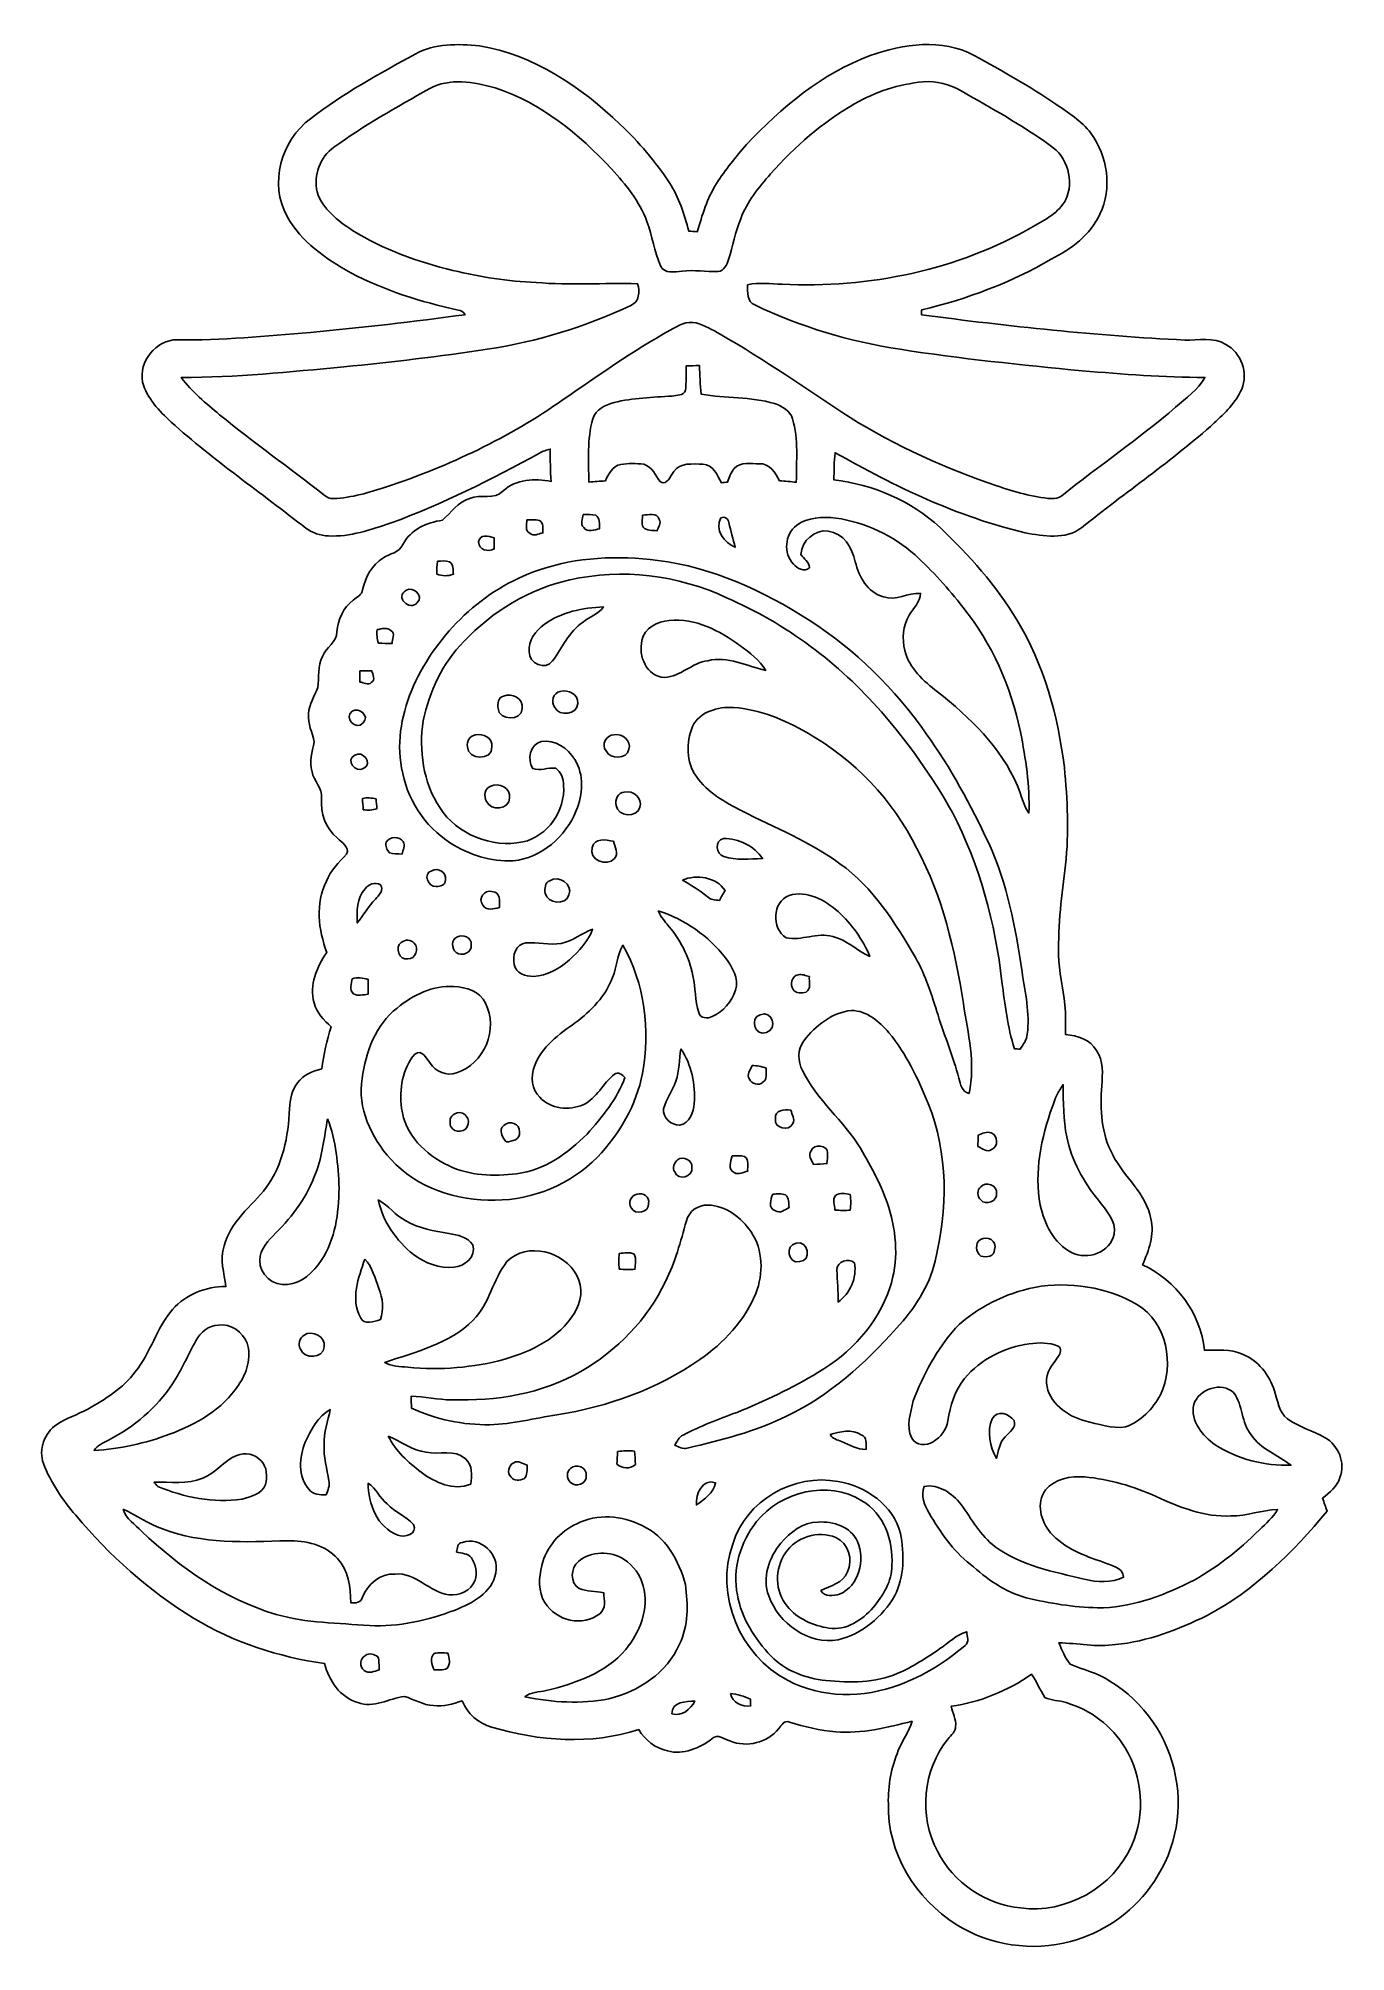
# Model space of a CAD drawing. Header units: centimetres. Extents: x -9 to 9, y -13.2 to 13.1.
import ezdxf

# ---------------------------------------------------------------- set-up
doc = ezdxf.new("R2010")
doc.units = ezdxf.units.CM
doc.header["$MEASUREMENT"] = 0
doc.layers.add('Camada 1', color=7, linetype='Continuous')

msp = doc.modelspace()

# ---------------------------------------------------------------- linework, layer by layer
at = {"layer": 'Camada 1', "color": 156}
for points, knots in [([(-3.78107, 12.91801), (-3.51189, 13.06829), (-3.19334, 13.05983), (-2.8956, 13.03231), (-2.8956, 13.03231), (-2.14558, 12.91131), (-1.49859, 12.46363), (-0.95744, 11.9514), (-0.95744, 11.9514), (-0.70484, 11.70833), (-0.47271, 11.44164), (-0.28046, 11.14777), (-0.28046, 11.14777), (-0.14922, 10.94669), (-0.0762, 10.71421), (-0.01658, 10.48349), (-0.01658, 10.48349), (0.02258, 10.48032), (0.06173, 10.47679), (0.10125, 10.47362), (0.10125, 10.47362), (0.16827, 10.70256), (0.23847, 10.93434), (0.36617, 11.1379), (0.36617, 11.1379), (0.48718, 11.32874), (0.63287, 11.50196), (0.77857, 11.67376), (0.77857, 11.67376), (1.25764, 12.18635), (1.81715, 12.65201), (2.4825, 12.89755), (2.4825, 12.89755), (2.93475, 13.0623), (3.47027, 13.13602), (3.91125, 12.90037), (3.91125, 12.90037), (4.29224, 12.68906), (4.67289, 12.47527), (5.03449, 12.23115), (5.03449, 12.23115), (5.20629, 12.11192), (5.38797, 11.99832), (5.51885, 11.83181), (5.51885, 11.83181), (5.74462, 11.51431), (5.81659, 11.07439), (5.64268, 10.71738), (5.64268, 10.71738), (5.51249, 10.42916), (5.24581, 10.23549), (4.9717, 10.09614), (4.9717, 10.09614), (4.41747, 9.77511), (3.81316, 9.54687), (3.19017, 9.40223), (3.19017, 9.40223), (3.18876, 9.38459), (3.18628, 9.34966), (3.18523, 9.33238), (3.18523, 9.33238), (4.38855, 9.17504), (5.59647, 9.0424), (6.80895, 8.9856), (6.80895, 8.9856), (6.99628, 8.97572), (7.20372, 9.03181), (7.3734, 8.92598), (7.3734, 8.92598), (7.58577, 8.81238), (7.68879, 8.53298), (7.59319, 8.31003), (7.59319, 8.31003), (7.51204, 8.12518), (7.36353, 7.98018), (7.21642, 7.84613), (7.21642, 7.84613), (6.63857, 7.32508), (5.99157, 6.88974), (5.38761, 6.40115), (5.38761, 6.40115), (5.16431, 6.2378), (4.86587, 6.28332), (4.61256, 6.33552), (4.61256, 6.33552), (3.68687, 6.55214), (2.82222, 6.96948), (1.99884, 7.43584), (1.99884, 7.43584), (1.98472, 7.31166), (1.98296, 7.18609), (1.98261, 7.0612), (1.98261, 7.0612), (2.5206, 6.99947), (3.0427, 6.77298), (3.44275, 6.40644), (3.44275, 6.40644), (3.84281, 6.02614), (4.21534, 5.61021), (4.49932, 5.13503), (4.49932, 5.13503), (4.87186, 4.5212), (5.06659, 3.81528), (5.15372, 3.1069), (5.15372, 3.1069), (5.19535, 2.66242), (5.2204, 2.21297), (5.16748, 1.76776), (5.16748, 1.76776), (5.11703, 1.35714), (5.06552, 0.94509), (5.07364, 0.53057), (5.07364, 0.53057), (5.07753, 0.29845), (5.13856, 0.07301), (5.16183, -0.15733), (5.16183, -0.15733), (5.17277, -0.2942), (5.16854, -0.43144), (5.16995, -0.56868), (5.16995, -0.56868), (5.33223, -0.57925), (5.51074, -0.63641), (5.5954, -0.78705), (5.5954, -0.78705), (5.69595, -0.92779), (5.67831, -1.10878), (5.66702, -1.27175), (5.66702, -1.27175), (5.64479, -1.59349), (5.65962, -1.93462), (5.81837, -2.22355), (5.81837, -2.22355), (5.97358, -2.52871), (6.27979, -2.75237), (6.34471, -3.10268), (6.34471, -3.10268), (6.39726, -3.3221), (6.31296, -3.53625), (6.2304, -3.73591), (6.2304, -3.73591), (6.69113, -3.95005), (7.03262, -4.39914), (7.07989, -4.9096), (7.07989, -4.9096), (7.25452, -4.91101), (7.43866, -4.88702), (7.60236, -4.96322), (7.60236, -4.96322), (7.8179, -5.05213), (7.97594, -5.24651), (8.04333, -5.46734), (8.04333, -5.46734), (8.0913, -5.59929), (8.09907, -5.76226), (8.22184, -5.85294), (8.22184, -5.85294), (8.37917, -5.96793), (8.57215, -6.01768), (8.74041, -6.11292), (8.74041, -6.11292), (8.92352, -6.21805), (9.02511, -6.45971), (8.94574, -6.66009), (8.94574, -6.66009), (8.90693, -6.78285), (8.80285, -6.86647), (8.70691, -6.94513), (8.70691, -6.94513), (8.72701, -7.00475), (8.74747, -7.06437), (8.76757, -7.12435), (8.76757, -7.12435), (8.30297, -7.68843), (7.76851, -8.21265), (7.11834, -8.55909), (7.11834, -8.55909), (6.72007, -8.74818), (6.30202, -8.92033), (5.85786, -8.95702), (5.85786, -8.95702), (5.59752, -8.99865), (5.33681, -8.93833), (5.07576, -8.93514), (5.07576, -8.93514), (5.12339, -9.03534), (5.16113, -9.144), (5.2338, -9.23008), (5.2338, -9.23008), (5.41584, -9.30521), (5.6134, -9.34861), (5.77814, -9.46255), (5.77814, -9.46255), (6.25086, -9.74336), (6.58705, -10.23479), (6.68443, -10.77524), (6.68443, -10.77524), (6.79272, -11.30123), (6.65514, -11.86709), (6.33341, -12.29465), (6.33341, -12.29465), (6.06989, -12.66084), (5.67336, -12.92365), (5.23945, -13.0422), (5.23945, -13.0422), (4.71204, -13.18365), (4.12715, -13.1004), (3.66535, -12.80724), (3.66535, -12.80724), (3.10373, -12.45729), (2.71392, -11.81735), (2.73085, -11.14707), (2.73085, -11.14707), (2.72379, -10.8973), (2.77283, -10.64682), (2.86807, -10.4161), (2.86807, -10.4161), (2.92311, -10.27818), (3.01342, -10.15683), (3.05681, -10.01394), (3.05681, -10.01394), (2.71392, -10.09826), (2.36466, -10.18998), (2.00766, -10.15683), (2.00766, -10.15683), (1.79034, -10.14518), (1.58009, -10.08803), (1.37266, -10.02736), (1.37266, -10.02736), (1.3014, -9.99208), (1.26152, -10.06792), (1.22202, -10.11237), (1.22202, -10.11237), (1.0682, -10.30851), (0.78069, -10.38014), (0.55104, -10.28488), (0.55104, -10.28488), (0.47201, -10.26512), (0.38206, -10.17834), (0.30726, -10.25243), (0.30726, -10.25243), (0.1337, -10.38401), (-0.08995, -10.48103), (-0.30973, -10.42105), (-0.30973, -10.42105), (-0.4773, -10.38542), (-0.61489, -10.27041), (-0.70414, -10.12789), (-0.70414, -10.12789), (-1.36065, -10.34062), (-2.07468, -10.2877), (-2.72873, -10.09368), (-2.72873, -10.09368), (-2.90971, -10.04076), (-3.06387, -9.90917), (-3.13372, -9.73278), (-3.13372, -9.73278), (-3.26036, -9.77547), (-3.39195, -9.81321), (-3.52707, -9.79874), (-3.52707, -9.79874), (-3.67064, -9.79275), (-3.79341, -9.7102), (-3.92852, -9.67317), (-3.92852, -9.67317), (-4.14126, -9.69751), (-4.35222, -9.84391), (-4.56917, -9.7543), (-4.56917, -9.7543), (-4.81507, -9.68516), (-4.96605, -9.45727), (-5.02603, -9.2209), (-5.02603, -9.2209), (-5.66032, -9.12847), (-6.28156, -8.9281), (-6.83083, -8.59437), (-6.83083, -8.59437), (-7.44889, -8.22289), (-7.98688, -7.72971), (-8.45043, -7.18007), (-8.45043, -7.18007), (-8.63211, -6.96701), (-8.79616, -6.73276), (-8.89528, -6.46959), (-8.89528, -6.46959), (-8.9669, -6.2752), (-8.88153, -6.0459), (-8.71325, -5.93124), (-8.71325, -5.93124), (-8.57955, -5.84376), (-8.42504, -5.79613), (-8.28569, -5.71887), (-8.28569, -5.71887), (-8.04368, -5.58411), (-7.79955, -5.43348), (-7.63235, -5.20664), (-7.63235, -5.20664), (-7.4182, -4.94665), (-7.33989, -4.60199), (-7.11729, -4.34798), (-7.11729, -4.34798), (-6.93349, -4.1409), (-6.65833, -4.0326), (-6.38352, -4.03401), (-6.38352, -4.03401), (-6.40608, -3.8488), (-6.47559, -3.66006), (-6.40785, -3.47591), (-6.40785, -3.47591), (-6.32777, -3.13937), (-6.02896, -2.93441), (-5.83106, -2.67158), (-5.83106, -2.67158), (-5.59752, -2.36185), (-5.52767, -1.96673), (-5.50827, -1.5882), (-5.50827, -1.5882), (-5.50474, -1.46297), (-5.47863, -1.33385), (-5.39996, -1.23296), (-5.39996, -1.23296), (-5.32306, -1.12148), (-5.19007, -1.07314), (-5.06518, -1.03752), (-5.06518, -1.03752), (-5.04048, -0.84172), (-4.9985, -0.64805), (-4.93465, -0.46143), (-4.93465, -0.46143), (-5.03519, -0.37076), (-5.13749, -0.26916), (-5.17136, -0.13334), (-5.17136, -0.13334), (-5.2444, 0.11077), (-5.13186, 0.36264), (-4.99604, 0.56268), (-4.99604, 0.56268), (-5.1121, 0.87383), (-5.15725, 1.23401), (-5.00238, 1.54057), (-5.00238, 1.54057), (-4.94347, 1.68804), (-4.83129, 1.80128), (-4.72334, 1.91347), (-4.72334, 1.91347), (-4.67571, 2.01471), (-4.79424, 2.07256), (-4.85104, 2.13535), (-4.85104, 2.13535), (-5.01015, 2.26694), (-5.09057, 2.47791), (-5.06764, 2.68216), (-5.06764, 2.68216), (-5.04859, 2.82081), (-5.17913, 2.91606), (-5.19818, 3.04765), (-5.19818, 3.04765), (-5.24121, 3.18416), (-5.19994, 3.32246), (-5.16924, 3.45651), (-5.16924, 3.45651), (-5.19394, 3.58563), (-5.26345, 3.70874), (-5.24791, 3.84422), (-5.24791, 3.84422), (-5.24157, 3.97474), (-5.16819, 4.08586), (-5.12127, 4.2037), (-5.12127, 4.2037), (-5.09622, 4.34586), (-5.13009, 4.50074), (-5.05495, 4.63232), (-5.05495, 4.63232), (-5.00873, 4.75896), (-4.85457, 4.82706), (-4.8581, 4.9724), (-4.8581, 4.9724), (-4.84258, 5.1382), (-4.77097, 5.30965), (-4.63125, 5.40807), (-4.63125, 5.40807), (-4.58399, 5.45007), (-4.51202, 5.47933), (-4.5032, 5.54989), (-4.5032, 5.54989), (-4.46722, 5.72311), (-4.3762, 5.88997), (-4.2231, 5.98557), (-4.2231, 5.98557), (-4.13066, 6.04838), (-3.99661, 6.05861), (-3.9504, 6.17395), (-3.9504, 6.17395), (-3.84457, 6.37786), (-3.62162, 6.47559), (-3.40465, 6.50662), (-3.40465, 6.50662), (-3.28682, 6.61387), (-3.19158, 6.75781), (-3.03072, 6.80507), (-3.03072, 6.80507), (-2.8829, 6.8767), (-2.69098, 6.77721), (-2.56928, 6.91091), (-2.56928, 6.91091), (-2.39077, 7.07531), (-2.13465, 7.08483), (-1.90816, 7.04074), (-1.90816, 7.04074), (-1.92298, 7.18889), (-1.92051, 7.33777), (-1.92229, 7.48629), (-1.92229, 7.48629), (-1.97309, 7.47077), (-2.02423, 7.45525), (-2.07115, 7.4302), (-2.07115, 7.4302), (-2.72944, 7.06683), (-3.40395, 6.72606), (-4.11198, 6.46959), (-4.11198, 6.46959), (-4.39103, 6.37857), (-4.67713, 6.27379), (-4.97487, 6.29072), (-4.97487, 6.29072), (-5.08565, 6.29284), (-5.19289, 6.33448), (-5.28389, 6.39585), (-5.28389, 6.39585), (-5.90091, 6.88374), (-6.55179, 7.33036), (-7.13809, 7.85671), (-7.13809, 7.85671), (-7.30037, 8.01193), (-7.4743, 8.18126), (-7.53039, 8.40598), (-7.53039, 8.40598), (-7.58825, 8.69244), (-7.34659, 8.98489), (-7.0566, 8.99018), (-7.0566, 8.99018), (-6.44277, 8.97501), (-5.8314, 9.04346), (-5.2204, 9.09037), (-5.2204, 9.09037), (-4.50956, 9.15599), (-3.79976, 9.23748), (-3.09245, 9.33414), (-3.09245, 9.33414), (-3.11431, 9.36941), (-3.14749, 9.39447), (-3.18947, 9.39834), (-3.18947, 9.39834), (-3.69958, 9.50841), (-4.20299, 9.66575), (-4.66514, 9.91093), (-4.66514, 9.91093), (-5.00591, 10.10214), (-5.35269, 10.33321), (-5.54214, 10.68634), (-5.54214, 10.68634), (-5.79437, 11.13049), (-5.62434, 11.7362), (-5.22005, 12.02936), (-5.22005, 12.02936), (-4.77519, 12.37791), (-4.27426, 12.64531), (-3.78107, 12.91801)], [0, 0, 0, 0, 0.00847458, 0.00847458, 0.00847458, 0.00847458, 0.01694915, 0.01694915, 0.01694915, 0.01694915, 0.02542373, 0.02542373, 0.02542373, 0.02542373, 0.03389831, 0.03389831, 0.03389831, 0.03389831, 0.04237288, 0.04237288, 0.04237288, 0.04237288, 0.05084746, 0.05084746, 0.05084746, 0.05084746, 0.05932203, 0.05932203, 0.05932203, 0.05932203, 0.06779661, 0.06779661, 0.06779661, 0.06779661, 0.07627119, 0.07627119, 0.07627119, 0.07627119, 0.08474576, 0.08474576, 0.08474576, 0.08474576, 0.09322034, 0.09322034, 0.09322034, 0.09322034, 0.10169492, 0.10169492, 0.10169492, 0.10169492, 0.11016949, 0.11016949, 0.11016949, 0.11016949, 0.11864407, 0.11864407, 0.11864407, 0.11864407, 0.12711864, 0.12711864, 0.12711864, 0.12711864, 0.13559322, 0.13559322, 0.13559322, 0.13559322, 0.1440678, 0.1440678, 0.1440678, 0.1440678, 0.15254237, 0.15254237, 0.15254237, 0.15254237, 0.16101695, 0.16101695, 0.16101695, 0.16101695, 0.16949153, 0.16949153, 0.16949153, 0.16949153, 0.1779661, 0.1779661, 0.1779661, 0.1779661, 0.18644068, 0.18644068, 0.18644068, 0.18644068, 0.19491525, 0.19491525, 0.19491525, 0.19491525, 0.20338983, 0.20338983, 0.20338983, 0.20338983, 0.21186441, 0.21186441, 0.21186441, 0.21186441, 0.22033898, 0.22033898, 0.22033898, 0.22033898, 0.22881356, 0.22881356, 0.22881356, 0.22881356, 0.23728814, 0.23728814, 0.23728814, 0.23728814, 0.24576271, 0.24576271, 0.24576271, 0.24576271, 0.25423729, 0.25423729, 0.25423729, 0.25423729, 0.26271186, 0.26271186, 0.26271186, 0.26271186, 0.27118644, 0.27118644, 0.27118644, 0.27118644, 0.27966102, 0.27966102, 0.27966102, 0.27966102, 0.28813559, 0.28813559, 0.28813559, 0.28813559, 0.29661017, 0.29661017, 0.29661017, 0.29661017, 0.30508475, 0.30508475, 0.30508475, 0.30508475, 0.31355932, 0.31355932, 0.31355932, 0.31355932, 0.3220339, 0.3220339, 0.3220339, 0.3220339, 0.33050847, 0.33050847, 0.33050847, 0.33050847, 0.33898305, 0.33898305, 0.33898305, 0.33898305, 0.34745763, 0.34745763, 0.34745763, 0.34745763, 0.3559322, 0.3559322, 0.3559322, 0.3559322, 0.36440678, 0.36440678, 0.36440678, 0.36440678, 0.37288136, 0.37288136, 0.37288136, 0.37288136, 0.38135593, 0.38135593, 0.38135593, 0.38135593, 0.38983051, 0.38983051, 0.38983051, 0.38983051, 0.39830508, 0.39830508, 0.39830508, 0.39830508, 0.40677966, 0.40677966, 0.40677966, 0.40677966, 0.41525424, 0.41525424, 0.41525424, 0.41525424, 0.42372881, 0.42372881, 0.42372881, 0.42372881, 0.43220339, 0.43220339, 0.43220339, 0.43220339, 0.44067797, 0.44067797, 0.44067797, 0.44067797, 0.44915254, 0.44915254, 0.44915254, 0.44915254, 0.45762712, 0.45762712, 0.45762712, 0.45762712, 0.46610169, 0.46610169, 0.46610169, 0.46610169, 0.47457627, 0.47457627, 0.47457627, 0.47457627, 0.48305085, 0.48305085, 0.48305085, 0.48305085, 0.49152542, 0.49152542, 0.49152542, 0.49152542, 0.5, 0.5, 0.5, 0.5, 0.50847458, 0.50847458, 0.50847458, 0.50847458, 0.51694915, 0.51694915, 0.51694915, 0.51694915, 0.52542373, 0.52542373, 0.52542373, 0.52542373, 0.53389831, 0.53389831, 0.53389831, 0.53389831, 0.54237288, 0.54237288, 0.54237288, 0.54237288, 0.55084746, 0.55084746, 0.55084746, 0.55084746, 0.55932203, 0.55932203, 0.55932203, 0.55932203, 0.56779661, 0.56779661, 0.56779661, 0.56779661, 0.57627119, 0.57627119, 0.57627119, 0.57627119, 0.58474576, 0.58474576, 0.58474576, 0.58474576, 0.59322034, 0.59322034, 0.59322034, 0.59322034, 0.60169492, 0.60169492, 0.60169492, 0.60169492, 0.61016949, 0.61016949, 0.61016949, 0.61016949, 0.61864407, 0.61864407, 0.61864407, 0.61864407, 0.62711864, 0.62711864, 0.62711864, 0.62711864, 0.63559322, 0.63559322, 0.63559322, 0.63559322, 0.6440678, 0.6440678, 0.6440678, 0.6440678, 0.65254237, 0.65254237, 0.65254237, 0.65254237, 0.66101695, 0.66101695, 0.66101695, 0.66101695, 0.66949153, 0.66949153, 0.66949153, 0.66949153, 0.6779661, 0.6779661, 0.6779661, 0.6779661, 0.68644068, 0.68644068, 0.68644068, 0.68644068, 0.69491525, 0.69491525, 0.69491525, 0.69491525, 0.70338983, 0.70338983, 0.70338983, 0.70338983, 0.71186441, 0.71186441, 0.71186441, 0.71186441, 0.72033898, 0.72033898, 0.72033898, 0.72033898, 0.72881356, 0.72881356, 0.72881356, 0.72881356, 0.73728814, 0.73728814, 0.73728814, 0.73728814, 0.74576271, 0.74576271, 0.74576271, 0.74576271, 0.75423729, 0.75423729, 0.75423729, 0.75423729, 0.76271186, 0.76271186, 0.76271186, 0.76271186, 0.77118644, 0.77118644, 0.77118644, 0.77118644, 0.77966102, 0.77966102, 0.77966102, 0.77966102, 0.78813559, 0.78813559, 0.78813559, 0.78813559, 0.79661017, 0.79661017, 0.79661017, 0.79661017, 0.80508475, 0.80508475, 0.80508475, 0.80508475, 0.81355932, 0.81355932, 0.81355932, 0.81355932, 0.8220339, 0.8220339, 0.8220339, 0.8220339, 0.83050847, 0.83050847, 0.83050847, 0.83050847, 0.83898305, 0.83898305, 0.83898305, 0.83898305, 0.84745763, 0.84745763, 0.84745763, 0.84745763, 0.8559322, 0.8559322, 0.8559322, 0.8559322, 0.86440678, 0.86440678, 0.86440678, 0.86440678, 0.87288136, 0.87288136, 0.87288136, 0.87288136, 0.88135593, 0.88135593, 0.88135593, 0.88135593, 0.88983051, 0.88983051, 0.88983051, 0.88983051, 0.89830508, 0.89830508, 0.89830508, 0.89830508, 0.90677966, 0.90677966, 0.90677966, 0.90677966, 0.91525424, 0.91525424, 0.91525424, 0.91525424, 0.92372881, 0.92372881, 0.92372881, 0.92372881, 0.93220339, 0.93220339, 0.93220339, 0.93220339, 0.94067797, 0.94067797, 0.94067797, 0.94067797, 0.94915254, 0.94915254, 0.94915254, 0.94915254, 0.95762712, 0.95762712, 0.95762712, 0.95762712, 0.96610169, 0.96610169, 0.96610169, 0.96610169, 0.97457627, 0.97457627, 0.97457627, 0.97457627, 0.98305085, 0.98305085, 0.98305085, 0.98305085, 1, 1, 1, 1]), ([(-3.58563, 12.4407), (-3.58563, 12.4407), (-3.58563, 12.4407), (-3.58563, 12.4407), (-3.58563, 12.4407), (-4.03294, 12.19059), (-4.48168, 11.93905), (-4.89725, 11.63742), (-4.89725, 11.63742), (-5.08881, 11.50443), (-5.17913, 11.24902), (-5.13079, 11.02324), (-5.13079, 11.02324), (-5.05566, 10.78406), (-4.84292, 10.62778), (-4.64361, 10.49408), (-4.64361, 10.49408), (-4.22205, 10.22561), (-3.74297, 10.06122), (-3.26002, 9.94163), (-3.26002, 9.94163), (-2.88466, 9.8559), (-2.50296, 9.78852), (-2.11737, 9.77758), (-2.11737, 9.77758), (-1.65206, 9.73313), (-1.18463, 9.77477), (-0.71861, 9.75924), (-0.71861, 9.75924), (-0.68932, 9.65341), (-0.69249, 9.50488), (-0.81455, 9.4615), (-0.81455, 9.4615), (-1.43756, 9.16552), (-2.10572, 8.96408), (-2.78729, 8.85895), (-2.78729, 8.85895), (-3.44275, 8.75947), (-4.10138, 8.68115), (-4.76108, 8.61589), (-4.76108, 8.61589), (-5.50509, 8.5478), (-6.25016, 8.46983), (-6.99876, 8.47124), (-6.99876, 8.47124), (-6.85623, 8.2684), (-6.65692, 8.11742), (-6.47064, 7.95796), (-6.47064, 7.95796), (-6.00321, 7.57624), (-5.51003, 7.22806), (-5.03695, 6.85375), (-5.03695, 6.85375), (-4.99921, 6.82518), (-4.95406, 6.79944), (-4.90466, 6.80402), (-4.90466, 6.80402), (-4.65349, 6.81389), (-4.41184, 6.89081), (-4.17335, 6.96524), (-4.17335, 6.96524), (-3.3154, 7.25416), (-2.48462, 7.64117), (-1.74449, 8.16609), (-1.74449, 8.16609), (-1.26118, 8.4977), (-0.78034, 8.83496), (-0.26952, 9.12318), (-0.26952, 9.12318), (-0.16121, 9.18033), (-0.04127, 9.25476), (0.08643, 9.21985), (0.08643, 9.21985), (0.20389, 9.18668), (0.31043, 9.12459), (0.41663, 9.06568), (0.41663, 9.06568), (1.03046, 8.71325), (1.61113, 8.30721), (2.20345, 7.92056), (2.20345, 7.92056), (2.83527, 7.52581), (3.52071, 7.22136), (4.22416, 6.9783), (4.22416, 6.9783), (4.4697, 6.90209), (4.71699, 6.81848), (4.97592, 6.80437), (4.97592, 6.80437), (5.02567, 6.79944), (5.07787, 6.81284), (5.1181, 6.84388), (5.1181, 6.84388), (5.63527, 7.25594), (6.18031, 7.63235), (6.68406, 8.06132), (6.68406, 8.06132), (6.82695, 8.18797), (6.99347, 8.29909), (7.08625, 8.47124), (7.08625, 8.47124), (6.52144, 8.46843), (5.95911, 8.51781), (5.39715, 8.56156), (5.39715, 8.56156), (4.5607, 8.64588), (3.72392, 8.72701), (2.89312, 8.85754), (2.89312, 8.85754), (2.20203, 8.96196), (1.52471, 9.16552), (0.89429, 9.4675), (0.89429, 9.4675), (0.78176, 9.50948), (0.79587, 9.64741), (0.79269, 9.74442), (0.79269, 9.74442), (0.94896, 9.78429), (1.10983, 9.75324), (1.26824, 9.75183), (1.26824, 9.75183), (2.46203, 9.69715), (3.68582, 9.94268), (4.72405, 10.54664), (4.72405, 10.54664), (4.89267, 10.64083), (5.07893, 10.73714), (5.17172, 10.91635), (5.17172, 10.91635), (5.29378, 11.17105), (5.19499, 11.51008), (4.95687, 11.66177), (4.95687, 11.66177), (4.56812, 11.94258), (4.1483, 12.17541), (3.73203, 12.41143), (3.73203, 12.41143), (3.5754, 12.50526), (3.39195, 12.55289), (3.20957, 12.53666), (3.20957, 12.53666), (2.87689, 12.50561), (2.55198, 12.39978), (2.26306, 12.23221), (2.26306, 12.23221), (1.82562, 11.9835), (1.44356, 11.64624), (1.11054, 11.2716), (1.11054, 11.2716), (0.94896, 11.08356), (0.78527, 10.88848), (0.69956, 10.65247), (0.69956, 10.65247), (0.62512, 10.4715), (0.5909, 10.27747), (0.53199, 10.09156), (0.53199, 10.09156), (0.50694, 10.02383), (0.47271, 9.93352), (0.38876, 9.92716), (0.38876, 9.92716), (0.22365, 9.91763), (0.0582, 9.9568), (-0.10688, 9.9321), (-0.10688, 9.9321), (-0.20742, 9.92504), (-0.35065, 9.89012), (-0.40323, 10.00619), (-0.40323, 10.00619), (-0.49001, 10.20197), (-0.51505, 10.41823), (-0.59407, 10.6172), (-0.59407, 10.6172), (-0.68862, 10.89659), (-0.88547, 11.12308), (-1.07772, 11.34039), (-1.07772, 11.34039), (-1.52646, 11.81452), (-2.04857, 12.25514), (-2.68145, 12.4527), (-2.68145, 12.4527), (-2.97285, 12.53736), (-3.30729, 12.59699), (-3.58563, 12.4407)], [0, 0, 0, 0, 0.0212766, 0.0212766, 0.0212766, 0.0212766, 0.04255319, 0.04255319, 0.04255319, 0.04255319, 0.06382979, 0.06382979, 0.06382979, 0.06382979, 0.08510638, 0.08510638, 0.08510638, 0.08510638, 0.10638298, 0.10638298, 0.10638298, 0.10638298, 0.12765957, 0.12765957, 0.12765957, 0.12765957, 0.14893617, 0.14893617, 0.14893617, 0.14893617, 0.17021277, 0.17021277, 0.17021277, 0.17021277, 0.19148936, 0.19148936, 0.19148936, 0.19148936, 0.21276596, 0.21276596, 0.21276596, 0.21276596, 0.23404255, 0.23404255, 0.23404255, 0.23404255, 0.25531915, 0.25531915, 0.25531915, 0.25531915, 0.27659574, 0.27659574, 0.27659574, 0.27659574, 0.29787234, 0.29787234, 0.29787234, 0.29787234, 0.31914894, 0.31914894, 0.31914894, 0.31914894, 0.34042553, 0.34042553, 0.34042553, 0.34042553, 0.36170213, 0.36170213, 0.36170213, 0.36170213, 0.38297872, 0.38297872, 0.38297872, 0.38297872, 0.40425532, 0.40425532, 0.40425532, 0.40425532, 0.42553191, 0.42553191, 0.42553191, 0.42553191, 0.44680851, 0.44680851, 0.44680851, 0.44680851, 0.46808511, 0.46808511, 0.46808511, 0.46808511, 0.4893617, 0.4893617, 0.4893617, 0.4893617, 0.5106383, 0.5106383, 0.5106383, 0.5106383, 0.53191489, 0.53191489, 0.53191489, 0.53191489, 0.55319149, 0.55319149, 0.55319149, 0.55319149, 0.57446809, 0.57446809, 0.57446809, 0.57446809, 0.59574468, 0.59574468, 0.59574468, 0.59574468, 0.61702128, 0.61702128, 0.61702128, 0.61702128, 0.63829787, 0.63829787, 0.63829787, 0.63829787, 0.65957447, 0.65957447, 0.65957447, 0.65957447, 0.68085106, 0.68085106, 0.68085106, 0.68085106, 0.70212766, 0.70212766, 0.70212766, 0.70212766, 0.72340426, 0.72340426, 0.72340426, 0.72340426, 0.74468085, 0.74468085, 0.74468085, 0.74468085, 0.76595745, 0.76595745, 0.76595745, 0.76595745, 0.78723404, 0.78723404, 0.78723404, 0.78723404, 0.80851064, 0.80851064, 0.80851064, 0.80851064, 0.82978723, 0.82978723, 0.82978723, 0.82978723, 0.85106383, 0.85106383, 0.85106383, 0.85106383, 0.87234043, 0.87234043, 0.87234043, 0.87234043, 0.89361702, 0.89361702, 0.89361702, 0.89361702, 0.91489362, 0.91489362, 0.91489362, 0.91489362, 0.93617021, 0.93617021, 0.93617021, 0.93617021, 0.95744681, 0.95744681, 0.95744681, 0.95744681, 1, 1, 1, 1]), ([(-0.05221, 8.62929), (-0.05221, 8.62929), (-0.05221, 8.62929), (-0.05221, 8.62929), (-0.05221, 8.62929), (-0.05432, 8.51675), (-0.04762, 8.40351), (-0.06208, 8.29168), (-0.06208, 8.29168), (-0.08995, 8.21584), (-0.18167, 8.2296), (-0.24589, 8.21513), (-0.24589, 8.21513), (-0.51223, 8.19502), (-0.78281, 8.19043), (-1.04352, 8.12553), (-1.04352, 8.12553), (-1.16275, 8.0913), (-1.29857, 8.03204), (-1.33631, 7.90222), (-1.33631, 7.90222), (-1.41427, 7.61929), (-1.39452, 7.32225), (-1.3903, 7.03192), (-1.3903, 7.03192), (-1.3148, 7.03757), (-1.23895, 7.04356), (-1.16311, 7.04778), (-1.16311, 7.04778), (-1.11794, 7.14092), (-1.06539, 7.25275), (-0.95215, 7.27497), (-0.95215, 7.27497), (-0.84771, 7.28873), (-0.74083, 7.28839), (-0.6357, 7.27745), (-0.6357, 7.27745), (-0.51859, 7.24605), (-0.47449, 7.1187), (-0.40464, 7.03262), (-0.40464, 7.03262), (-0.30339, 6.98641), (-0.27235, 7.11588), (-0.2226, 7.17479), (-0.2226, 7.17479), (-0.13616, 7.30462), (0.04304, 7.27991), (0.17814, 7.27604), (0.17814, 7.27604), (0.31925, 7.27216), (0.37711, 7.12786), (0.43285, 7.02168), (0.43285, 7.02168), (0.45402, 7.02415), (0.49635, 7.02909), (0.51788, 7.03155), (0.51788, 7.03155), (0.54645, 7.09507), (0.56127, 7.16845), (0.61136, 7.21959), (0.61136, 7.21959), (0.69778, 7.31626), (0.8403, 7.2785), (0.95496, 7.28345), (0.95496, 7.28345), (1.09784, 7.29333), (1.17544, 7.15751), (1.23367, 7.04956), (1.23367, 7.04956), (1.31056, 7.04427), (1.38782, 7.03757), (1.46473, 7.02944), (1.46473, 7.02944), (1.46332, 7.31943), (1.49789, 7.61858), (1.41252, 7.90046), (1.41252, 7.90046), (1.38253, 8.01475), (1.26929, 8.07649), (1.16521, 8.11071), (1.16521, 8.11071), (0.83784, 8.2109), (0.49106, 8.18161), (0.15699, 8.24018), (0.15699, 8.24018), (0.13794, 8.37071), (0.13687, 8.503), (0.13263, 8.63458), (0.13263, 8.63458), (0.0709, 8.63282), (0.00916, 8.63105), (-0.05221, 8.62929)], [0, 0, 0, 0, 0.04166667, 0.04166667, 0.04166667, 0.04166667, 0.08333333, 0.08333333, 0.08333333, 0.08333333, 0.125, 0.125, 0.125, 0.125, 0.16666667, 0.16666667, 0.16666667, 0.16666667, 0.20833333, 0.20833333, 0.20833333, 0.20833333, 0.25, 0.25, 0.25, 0.25, 0.29166667, 0.29166667, 0.29166667, 0.29166667, 0.33333333, 0.33333333, 0.33333333, 0.33333333, 0.375, 0.375, 0.375, 0.375, 0.41666667, 0.41666667, 0.41666667, 0.41666667, 0.45833333, 0.45833333, 0.45833333, 0.45833333, 0.5, 0.5, 0.5, 0.5, 0.54166667, 0.54166667, 0.54166667, 0.54166667, 0.58333333, 0.58333333, 0.58333333, 0.58333333, 0.625, 0.625, 0.625, 0.625, 0.66666667, 0.66666667, 0.66666667, 0.66666667, 0.70833333, 0.70833333, 0.70833333, 0.70833333, 0.75, 0.75, 0.75, 0.75, 0.79166667, 0.79166667, 0.79166667, 0.79166667, 0.83333333, 0.83333333, 0.83333333, 0.83333333, 0.875, 0.875, 0.875, 0.875, 0.91666667, 0.91666667, 0.91666667, 0.91666667, 1, 1, 1, 1]), ([(-1.46861, 6.58495), (-1.46861, 6.58495), (-1.46861, 6.58495), (-1.46861, 6.58495), (-1.46861, 6.58495), (-1.47742, 6.52497), (-1.5127, 6.45653), (-1.46015, 6.40608), (-1.46015, 6.40608), (-1.40864, 6.33236), (-1.31304, 6.37538), (-1.24249, 6.38915), (-1.24249, 6.38915), (-1.24989, 6.453), (-1.22943, 6.53732), (-1.29645, 6.57506), (-1.29645, 6.57506), (-1.35254, 6.59024), (-1.41145, 6.58495), (-1.46861, 6.58495)], [0, 0, 0, 0, 0.16666667, 0.16666667, 0.16666667, 0.16666667, 0.33333333, 0.33333333, 0.33333333, 0.33333333, 0.5, 0.5, 0.5, 0.5, 0.66666667, 0.66666667, 0.66666667, 0.66666667, 1, 1, 1, 1]), ([(-0.65263, 6.57754), (-0.65263, 6.57754), (-0.65263, 6.57754), (-0.65263, 6.57754), (-0.65263, 6.57754), (-0.65088, 6.52285), (-0.67027, 6.46253), (-0.64347, 6.41173), (-0.64347, 6.41173), (-0.59513, 6.35635), (-0.51717, 6.37117), (-0.45191, 6.36057), (-0.45191, 6.36057), (-0.43568, 6.40961), (-0.39017, 6.46677), (-0.42228, 6.51862), (-0.42228, 6.51862), (-0.4512, 6.62094), (-0.57572, 6.57823), (-0.65263, 6.57754)], [0, 0, 0, 0, 0.16666667, 0.16666667, 0.16666667, 0.16666667, 0.33333333, 0.33333333, 0.33333333, 0.33333333, 0.5, 0.5, 0.5, 0.5, 0.66666667, 0.66666667, 0.66666667, 0.66666667, 1, 1, 1, 1]), ([(-2.90688, 6.20888), (-2.90688, 6.20888), (-2.90688, 6.20888), (-2.90688, 6.20888), (-2.90688, 6.20888), (-2.90583, 6.09599), (-2.77671, 6.0667), (-2.69098, 6.11116), (-2.69098, 6.11116), (-2.69134, 6.16303), (-2.69309, 6.21454), (-2.69487, 6.26604), (-2.69487, 6.26604), (-2.76825, 6.29002), (-2.89102, 6.31895), (-2.90688, 6.20888)], [0, 0, 0, 0, 0.2, 0.2, 0.2, 0.2, 0.4, 0.4, 0.4, 0.4, 0.6, 0.6, 0.6, 0.6, 1, 1, 1, 1]), ([(-2.24367, 6.5105), (-2.24367, 6.5105), (-2.24367, 6.5105), (-2.24367, 6.5105), (-2.24367, 6.5105), (-2.24119, 6.44947), (-2.27682, 6.36128), (-2.20415, 6.32777), (-2.20415, 6.32777), (-2.15053, 6.27661), (-2.08209, 6.32283), (-2.02211, 6.3327), (-2.02211, 6.3327), (-2.02952, 6.39127), (-2.00766, 6.46959), (-2.07081, 6.50309), (-2.07081, 6.50309), (-2.12724, 6.51968), (-2.18651, 6.51121), (-2.24367, 6.5105)], [0, 0, 0, 0, 0.16666667, 0.16666667, 0.16666667, 0.16666667, 0.33333333, 0.33333333, 0.33333333, 0.33333333, 0.5, 0.5, 0.5, 0.5, 0.66666667, 0.66666667, 0.66666667, 0.66666667, 1, 1, 1, 1]), ([(0.42474, 6.53944), (0.42474, 6.53944), (0.42474, 6.53944), (0.42474, 6.53944), (0.42474, 6.53944), (0.33443, 6.38069), (0.46989, 6.18912), (0.62476, 6.1355), (0.62476, 6.1355), (0.59231, 6.24733), (0.56268, 6.35987), (0.53693, 6.47347), (0.53693, 6.47347), (0.5267, 6.52992), (0.48012, 6.56237), (0.42474, 6.53944)], [0, 0, 0, 0, 0.2, 0.2, 0.2, 0.2, 0.4, 0.4, 0.4, 0.4, 0.6, 0.6, 0.6, 0.6, 1, 1, 1, 1]), ([(1.46649, 6.43607), (1.46649, 6.43607), (1.46649, 6.43607), (1.46649, 6.43607), (1.46649, 6.43607), (1.30703, 6.31084), (1.28128, 6.05189), (1.42416, 5.90408), (1.42416, 5.90408), (1.47284, 5.84446), (1.5815, 5.78696), (1.64394, 5.85364), (1.64394, 5.85364), (1.65135, 5.93372), (1.56316, 5.97358), (1.52893, 6.03603), (1.52893, 6.03603), (1.53528, 6.21946), (1.71803, 6.38493), (1.90324, 6.3574), (1.90324, 6.3574), (2.1142, 6.32989), (2.23414, 6.12668), (2.27646, 5.93619), (2.27646, 5.93619), (2.32233, 5.72769), (2.4451, 5.51568), (2.66206, 5.45217), (2.66206, 5.45217), (2.83774, 5.39326), (2.99966, 5.5132), (3.17394, 5.50087), (3.17394, 5.50087), (3.17253, 5.37951), (3.0741, 5.29941), (3.01871, 5.20135), (3.01871, 5.20135), (2.927, 5.05777), (2.92064, 4.87574), (2.95556, 4.71311), (2.95556, 4.71311), (3.0219, 4.4718), (3.2138, 4.29436), (3.40571, 4.14689), (3.40571, 4.14689), (3.85127, 3.79518), (4.27918, 3.38454), (4.50744, 2.85433), (4.50744, 2.85433), (4.5653, 2.7312), (4.58045, 2.58833), (4.66478, 2.47826), (4.66478, 2.47826), (4.681, 2.85255), (4.62209, 3.22791), (4.548, 3.59409), (4.548, 3.59409), (4.42207, 4.2171), (4.155, 4.81259), (3.75778, 5.31001), (3.75778, 5.31001), (3.55776, 5.56682), (3.33869, 5.80848), (3.09915, 6.02862), (3.09915, 6.02862), (2.79505, 6.29708), (2.41299, 6.47912), (2.01048, 6.53591), (2.01048, 6.53591), (1.82597, 6.55637), (1.62172, 6.55038), (1.46649, 6.43607)], [0, 0, 0, 0, 0.05263158, 0.05263158, 0.05263158, 0.05263158, 0.10526316, 0.10526316, 0.10526316, 0.10526316, 0.15789474, 0.15789474, 0.15789474, 0.15789474, 0.21052632, 0.21052632, 0.21052632, 0.21052632, 0.26315789, 0.26315789, 0.26315789, 0.26315789, 0.31578947, 0.31578947, 0.31578947, 0.31578947, 0.36842105, 0.36842105, 0.36842105, 0.36842105, 0.42105263, 0.42105263, 0.42105263, 0.42105263, 0.47368421, 0.47368421, 0.47368421, 0.47368421, 0.52631579, 0.52631579, 0.52631579, 0.52631579, 0.57894737, 0.57894737, 0.57894737, 0.57894737, 0.63157895, 0.63157895, 0.63157895, 0.63157895, 0.68421053, 0.68421053, 0.68421053, 0.68421053, 0.73684211, 0.73684211, 0.73684211, 0.73684211, 0.78947368, 0.78947368, 0.78947368, 0.78947368, 0.84210526, 0.84210526, 0.84210526, 0.84210526, 0.89473684, 0.89473684, 0.89473684, 0.89473684, 1, 1, 1, 1]), ([(-2.08138, 5.82048), (-2.08138, 5.82048), (-2.08138, 5.82048), (-2.08138, 5.82048), (-2.08138, 5.82048), (-2.84551, 5.56083), (-3.46957, 4.95652), (-3.804, 4.22768), (-3.804, 4.22768), (-3.95534, 3.87631), (-4.04176, 3.48051), (-3.96628, 3.0995), (-3.96628, 3.0995), (-3.89995, 2.68216), (-3.65337, 2.2927), (-3.29423, 2.06691), (-3.29423, 2.06691), (-3.03988, 1.90465), (-2.73649, 1.80657), (-2.43311, 1.82279), (-2.43311, 1.82279), (-2.03975, 1.85702), (-1.7078, 2.15688), (-1.56316, 2.51354), (-1.56316, 2.51354), (-1.47109, 2.73473), (-1.45238, 3.00531), (-1.58396, 3.21451), (-1.58396, 3.21451), (-1.67498, 3.37219), (-1.85807, 3.49425), (-2.0447, 3.46463), (-2.0447, 3.46463), (-2.20027, 3.42335), (-2.24048, 3.21556), (-2.16322, 3.09068), (-2.16322, 3.09068), (-2.06058, 3.05187), (-1.95226, 3.10832), (-1.84679, 3.09633), (-1.84679, 3.09633), (-1.77024, 3.04236), (-1.73601, 2.94852), (-1.73813, 2.8575), (-1.73813, 2.8575), (-1.71343, 2.51037), (-1.95509, 2.1583), (-2.29941, 2.08138), (-2.29941, 2.08138), (-2.72732, 1.99284), (-3.20498, 2.18405), (-3.44204, 2.55447), (-3.44204, 2.55447), (-3.671, 2.9023), (-3.73238, 3.34151), (-3.66959, 3.74791), (-3.66959, 3.74791), (-3.58457, 4.15183), (-3.40325, 4.54554), (-3.10868, 4.83941), (-3.10868, 4.83941), (-2.71885, 5.25251), (-2.21051, 5.564), (-1.6524, 5.68501), (-1.6524, 5.68501), (-0.93239, 5.84941), (-0.16228, 5.7538), (0.50482, 5.44052), (0.50482, 5.44052), (1.3215, 5.08635), (2.05105, 4.54094), (2.63525, 3.87032), (2.63525, 3.87032), (3.00567, 3.44275), (3.33903, 2.98026), (3.61244, 2.48425), (3.61244, 2.48425), (3.98709, 1.76247), (4.20652, 0.96414), (4.29294, 0.15699), (4.29294, 0.15699), (4.3367, -0.15205), (4.37198, -0.46426), (4.46475, -0.76341), (4.46475, -0.76341), (4.48451, -0.76482), (4.52402, -0.76694), (4.54377, -0.76834), (4.54377, -0.76834), (4.58752, -0.70626), (4.63549, -0.64206), (4.64185, -0.56339), (4.64185, -0.56339), (4.68205, -0.27481), (4.61256, 0.01235), (4.57059, 0.29669), (4.57059, 0.29669), (4.47957, 0.89923), (4.3695, 1.50812), (4.11198, 2.0648), (4.11198, 2.0648), (3.86644, 2.58833), (3.58985, 3.09915), (3.25366, 3.57046), (3.25366, 3.57046), (2.82081, 4.18677), (2.27507, 4.72369), (1.64217, 5.13291), (1.64217, 5.13291), (1.00929, 5.53578), (0.30833, 5.85823), (-0.44202, 5.95383), (-0.44202, 5.95383), (-0.98918, 6.02333), (-1.5568, 6.00251), (-2.08138, 5.82048)], [0, 0, 0, 0, 0.03333333, 0.03333333, 0.03333333, 0.03333333, 0.06666667, 0.06666667, 0.06666667, 0.06666667, 0.1, 0.1, 0.1, 0.1, 0.13333333, 0.13333333, 0.13333333, 0.13333333, 0.16666667, 0.16666667, 0.16666667, 0.16666667, 0.2, 0.2, 0.2, 0.2, 0.23333333, 0.23333333, 0.23333333, 0.23333333, 0.26666667, 0.26666667, 0.26666667, 0.26666667, 0.3, 0.3, 0.3, 0.3, 0.33333333, 0.33333333, 0.33333333, 0.33333333, 0.36666667, 0.36666667, 0.36666667, 0.36666667, 0.4, 0.4, 0.4, 0.4, 0.43333333, 0.43333333, 0.43333333, 0.43333333, 0.46666667, 0.46666667, 0.46666667, 0.46666667, 0.5, 0.5, 0.5, 0.5, 0.53333333, 0.53333333, 0.53333333, 0.53333333, 0.56666667, 0.56666667, 0.56666667, 0.56666667, 0.6, 0.6, 0.6, 0.6, 0.63333333, 0.63333333, 0.63333333, 0.63333333, 0.66666667, 0.66666667, 0.66666667, 0.66666667, 0.7, 0.7, 0.7, 0.7, 0.73333333, 0.73333333, 0.73333333, 0.73333333, 0.76666667, 0.76666667, 0.76666667, 0.76666667, 0.8, 0.8, 0.8, 0.8, 0.83333333, 0.83333333, 0.83333333, 0.83333333, 0.86666667, 0.86666667, 0.86666667, 0.86666667, 0.9, 0.9, 0.9, 0.9, 0.93333333, 0.93333333, 0.93333333, 0.93333333, 1, 1, 1, 1]), ([(-3.4752, 5.94289), (-3.4752, 5.94289), (-3.4752, 5.94289), (-3.4752, 5.94289), (-3.4752, 5.94289), (-3.47944, 5.88398), (-3.48156, 5.82507), (-3.48192, 5.76579), (-3.48192, 5.76579), (-3.40818, 5.7358), (-3.32987, 5.73617), (-3.25508, 5.76333), (-3.25508, 5.76333), (-3.26248, 5.82295), (-3.24943, 5.89845), (-3.30904, 5.93548), (-3.30904, 5.93548), (-3.36267, 5.95312), (-3.42018, 5.94323), (-3.4752, 5.94289)], [0, 0, 0, 0, 0.16666667, 0.16666667, 0.16666667, 0.16666667, 0.33333333, 0.33333333, 0.33333333, 0.33333333, 0.5, 0.5, 0.5, 0.5, 0.66666667, 0.66666667, 0.66666667, 0.66666667, 1, 1, 1, 1]), ([(-3.90806, 5.54177), (-3.90806, 5.54177), (-3.90806, 5.54177), (-3.90806, 5.54177), (-3.90806, 5.54177), (-4.06681, 5.45287), (-3.8548, 5.25039), (-3.75072, 5.37279), (-3.75072, 5.37279), (-3.6569, 5.46559), (-3.80787, 5.60599), (-3.90806, 5.54177)], [0, 0, 0, 0, 0.25, 0.25, 0.25, 0.25, 0.5, 0.5, 0.5, 0.5, 1, 1, 1, 1]), ([(-2.00483, 5.074), (-2.00483, 5.074), (-2.00483, 5.074), (-2.00483, 5.074), (-2.00483, 5.074), (-2.11983, 4.98403), (-2.23237, 4.85174), (-2.21156, 4.69547), (-2.21156, 4.69547), (-2.21826, 4.53884), (-1.98472, 4.43301), (-1.88911, 4.57129), (-1.88911, 4.57129), (-1.7586, 4.75614), (-1.66088, 4.97346), (-1.46897, 5.10575), (-1.46897, 5.10575), (-1.38077, 5.18195), (-1.25871, 5.21616), (-1.18921, 5.31388), (-1.18921, 5.31388), (-1.47389, 5.30542), (-1.76954, 5.24191), (-2.00483, 5.074)], [0, 0, 0, 0, 0.14285714, 0.14285714, 0.14285714, 0.14285714, 0.28571429, 0.28571429, 0.28571429, 0.28571429, 0.42857143, 0.42857143, 0.42857143, 0.42857143, 0.57142857, 0.57142857, 0.57142857, 0.57142857, 0.71428571, 0.71428571, 0.71428571, 0.71428571, 1, 1, 1, 1]), ([(-4.30283, 5.00167), (-4.30283, 5.00167), (-4.30283, 5.00167), (-4.30283, 5.00167), (-4.30283, 5.00167), (-4.31375, 4.93888), (-4.30354, 4.8768), (-4.2859, 4.81612), (-4.2859, 4.81612), (-4.2231, 4.81295), (-4.16031, 4.81117), (-4.09716, 4.81012), (-4.09716, 4.81012), (-4.09575, 4.86621), (-4.05165, 4.94982), (-4.11268, 4.98686), (-4.11268, 4.98686), (-4.16453, 5.04331), (-4.23969, 5.00944), (-4.30283, 5.00167)], [0, 0, 0, 0, 0.16666667, 0.16666667, 0.16666667, 0.16666667, 0.33333333, 0.33333333, 0.33333333, 0.33333333, 0.5, 0.5, 0.5, 0.5, 0.66666667, 0.66666667, 0.66666667, 0.66666667, 1, 1, 1, 1]), ([(-0.6597, 4.85245), (-0.6597, 4.85245), (-0.6597, 4.85245), (-0.6597, 4.85245), (-0.6597, 4.85245), (-0.71542, 4.64255), (-0.59265, 4.35292), (-0.35031, 4.34481), (-0.35031, 4.34481), (-0.12982, 4.35434), (0.02892, 4.54659), (0.24589, 4.57482), (0.24589, 4.57482), (0.52139, 4.64114), (0.78139, 4.49826), (1.04352, 4.44112), (1.04352, 4.44112), (0.96131, 4.58716), (0.81845, 4.68312), (0.68932, 4.78401), (0.68932, 4.78401), (0.40922, 4.98722), (0.07372, 5.16607), (-0.28363, 5.12621), (-0.28363, 5.12621), (-0.4445, 5.11315), (-0.62688, 5.02637), (-0.6597, 4.85245)], [0, 0, 0, 0, 0.125, 0.125, 0.125, 0.125, 0.25, 0.25, 0.25, 0.25, 0.375, 0.375, 0.375, 0.375, 0.5, 0.5, 0.5, 0.5, 0.625, 0.625, 0.625, 0.625, 0.75, 0.75, 0.75, 0.75, 1, 1, 1, 1]), ([(-4.54096, 4.43301), (-4.54096, 4.43301), (-4.54096, 4.43301), (-4.54096, 4.43301), (-4.54096, 4.43301), (-4.5413, 4.38255), (-4.5413, 4.33175), (-4.53989, 4.28096), (-4.53989, 4.28096), (-4.49085, 4.27672), (-4.42665, 4.23016), (-4.38502, 4.27567), (-4.38502, 4.27567), (-4.32011, 4.31095), (-4.36421, 4.38431), (-4.37761, 4.43547), (-4.37761, 4.43547), (-4.4323, 4.43476), (-4.48663, 4.43442), (-4.54096, 4.43301)], [0, 0, 0, 0, 0.16666667, 0.16666667, 0.16666667, 0.16666667, 0.33333333, 0.33333333, 0.33333333, 0.33333333, 0.5, 0.5, 0.5, 0.5, 0.66666667, 0.66666667, 0.66666667, 0.66666667, 1, 1, 1, 1]), ([(-4.64714, 3.87809), (-4.64714, 3.87809), (-4.64714, 3.87809), (-4.64714, 3.87809), (-4.64714, 3.87809), (-4.77166, 3.79801), (-4.59246, 3.60291), (-4.49686, 3.71968), (-4.49686, 3.71968), (-4.39773, 3.80683), (-4.55436, 3.9497), (-4.64714, 3.87809)], [0, 0, 0, 0, 0.25, 0.25, 0.25, 0.25, 0.5, 0.5, 0.5, 0.5, 1, 1, 1, 1]), ([(-2.56292, 4.08657), (-2.56292, 4.08657), (-2.56292, 4.08657), (-2.56292, 4.08657), (-2.56292, 4.08657), (-2.63913, 4.06893), (-2.64971, 3.98356), (-2.63913, 3.91865), (-2.63913, 3.91865), (-2.63243, 3.74755), (-2.31315, 3.74049), (-2.30786, 3.91617), (-2.30786, 3.91617), (-2.28528, 4.04883), (-2.45075, 4.14338), (-2.56292, 4.08657)], [0, 0, 0, 0, 0.2, 0.2, 0.2, 0.2, 0.4, 0.4, 0.4, 0.4, 0.6, 0.6, 0.6, 0.6, 1, 1, 1, 1]), ([(-1.78505, 4.15113), (-1.78505, 4.15113), (-1.78505, 4.15113), (-1.78505, 4.15113), (-1.78505, 4.15113), (-1.88029, 4.1349), (-1.92051, 4.00437), (-1.85985, 3.93242), (-1.85985, 3.93242), (-1.79458, 3.80259), (-1.54552, 3.82729), (-1.5434, 3.98744), (-1.5434, 3.98744), (-1.53141, 4.11514), (-1.67674, 4.18182), (-1.78505, 4.15113)], [0, 0, 0, 0, 0.2, 0.2, 0.2, 0.2, 0.4, 0.4, 0.4, 0.4, 0.6, 0.6, 0.6, 0.6, 1, 1, 1, 1]), ([(0.03632, 3.66959), (0.03632, 3.66959), (0.03632, 3.66959), (0.03632, 3.66959), (0.03632, 3.66959), (-0.05221, 3.45052), (-0.05574, 3.17853), (0.0889, 2.98202), (0.0889, 2.98202), (0.24095, 2.7626), (0.48224, 2.62995), (0.71402, 2.50966), (0.71402, 2.50966), (1.1691, 2.27682), (1.65028, 2.08562), (2.0655, 1.78223), (2.0655, 1.78223), (2.52201, 1.4552), (2.82468, 0.96943), (3.10303, 0.49213), (3.10303, 0.49213), (3.24484, 0.24482), (3.32916, -0.02962), (3.41453, -0.3002), (3.41453, -0.3002), (3.50555, -0.5916), (3.62479, -0.87383), (3.70063, -1.16981), (3.70063, -1.16981), (3.72533, -1.25165), (3.74156, -1.35819), (3.8414, -1.37795), (3.8414, -1.37795), (3.93347, -0.96697), (3.82763, -0.54892), (3.76414, -0.14216), (3.76414, -0.14216), (3.64455, 0.5916), (3.48262, 1.33208), (3.12242, 1.99002), (3.12242, 1.99002), (2.79929, 2.66312), (2.2546, 3.21627), (1.60972, 3.58598), (1.60972, 3.58598), (1.29998, 3.76378), (0.95956, 3.90489), (0.60006, 3.931), (0.60006, 3.931), (0.3884, 3.94229), (0.13511, 3.87667), (0.03632, 3.66959)], [0, 0, 0, 0, 0.07142857, 0.07142857, 0.07142857, 0.07142857, 0.14285714, 0.14285714, 0.14285714, 0.14285714, 0.21428571, 0.21428571, 0.21428571, 0.21428571, 0.28571429, 0.28571429, 0.28571429, 0.28571429, 0.35714286, 0.35714286, 0.35714286, 0.35714286, 0.42857143, 0.42857143, 0.42857143, 0.42857143, 0.5, 0.5, 0.5, 0.5, 0.57142857, 0.57142857, 0.57142857, 0.57142857, 0.64285714, 0.64285714, 0.64285714, 0.64285714, 0.71428571, 0.71428571, 0.71428571, 0.71428571, 0.78571429, 0.78571429, 0.78571429, 0.78571429, 0.85714286, 0.85714286, 0.85714286, 0.85714286, 1, 1, 1, 1]), ([(-2.95134, 3.55458), (-2.95134, 3.55458), (-2.95134, 3.55458), (-2.95134, 3.55458), (-2.95134, 3.55458), (-3.03142, 3.53976), (-3.0741, 3.46816), (-3.06069, 3.38983), (-3.06069, 3.38983), (-3.06246, 3.20569), (-2.7118, 3.1958), (-2.72661, 3.38949), (-2.72661, 3.38949), (-2.70544, 3.5126), (-2.84868, 3.57964), (-2.95134, 3.55458)], [0, 0, 0, 0, 0.2, 0.2, 0.2, 0.2, 0.4, 0.4, 0.4, 0.4, 0.6, 0.6, 0.6, 0.6, 1, 1, 1, 1]), ([(-1.04493, 3.55635), (-1.04493, 3.55635), (-1.04493, 3.55635), (-1.04493, 3.55635), (-1.04493, 3.55635), (-1.15147, 3.55564), (-1.22202, 3.41982), (-1.15359, 3.33445), (-1.15359, 3.33445), (-1.09784, 3.21522), (-0.86571, 3.21239), (-0.83889, 3.35633), (-0.83889, 3.35633), (-0.80432, 3.4752), (-0.93239, 3.57998), (-1.04493, 3.55635)], [0, 0, 0, 0, 0.2, 0.2, 0.2, 0.2, 0.4, 0.4, 0.4, 0.4, 0.6, 0.6, 0.6, 0.6, 1, 1, 1, 1]), ([(-4.60833, 3.27342), (-4.60833, 3.27342), (-4.60833, 3.27342), (-4.60833, 3.27342), (-4.60833, 3.27342), (-4.74802, 3.2131), (-4.59846, 3.01941), (-4.48522, 3.09633), (-4.48522, 3.09633), (-4.35997, 3.16123), (-4.50568, 3.34963), (-4.60833, 3.27342)], [0, 0, 0, 0, 0.25, 0.25, 0.25, 0.25, 0.5, 0.5, 0.5, 0.5, 1, 1, 1, 1]), ([(-2.73861, 2.85009), (-2.73861, 2.85009), (-2.73861, 2.85009), (-2.73861, 2.85009), (-2.73861, 2.85009), (-2.82963, 2.82468), (-2.8342, 2.7111), (-2.8, 2.63877), (-2.8, 2.63877), (-2.73826, 2.50401), (-2.48462, 2.52341), (-2.48002, 2.68569), (-2.48002, 2.68569), (-2.46097, 2.81727), (-2.63065, 2.90617), (-2.73861, 2.85009)], [0, 0, 0, 0, 0.2, 0.2, 0.2, 0.2, 0.4, 0.4, 0.4, 0.4, 0.6, 0.6, 0.6, 0.6, 1, 1, 1, 1]), ([(-4.50603, 2.68005), (-4.50603, 2.68005), (-4.50603, 2.68005), (-4.50603, 2.68005), (-4.50603, 2.68005), (-4.50285, 2.62819), (-4.49896, 2.57598), (-4.49438, 2.52411), (-4.49438, 2.52411), (-4.43089, 2.51707), (-4.36703, 2.51741), (-4.306, 2.53787), (-4.306, 2.53787), (-4.31024, 2.58375), (-4.31446, 2.62924), (-4.31799, 2.67441), (-4.31799, 2.67441), (-4.38009, 2.68887), (-4.44358, 2.69134), (-4.50603, 2.68005)], [0, 0, 0, 0, 0.16666667, 0.16666667, 0.16666667, 0.16666667, 0.33333333, 0.33333333, 0.33333333, 0.33333333, 0.5, 0.5, 0.5, 0.5, 0.66666667, 0.66666667, 0.66666667, 0.66666667, 1, 1, 1, 1]), ([(-0.90275, 2.76789), (-0.90275, 2.76789), (-0.90275, 2.76789), (-0.90275, 2.76789), (-0.90275, 2.76789), (-0.98953, 2.75731), (-1.03611, 2.66312), (-1.01599, 2.58304), (-1.01599, 2.58304), (-0.99484, 2.42746), (-0.72884, 2.407), (-0.68721, 2.55763), (-0.68721, 2.55763), (-0.64981, 2.68076), (-0.78387, 2.79929), (-0.90275, 2.76789)], [0, 0, 0, 0, 0.2, 0.2, 0.2, 0.2, 0.4, 0.4, 0.4, 0.4, 0.6, 0.6, 0.6, 0.6, 1, 1, 1, 1]), ([(-4.18007, 2.07822), (-4.18007, 2.07822), (-4.18007, 2.07822), (-4.18007, 2.07822), (-4.18007, 2.07822), (-4.19452, 2.02388), (-4.16913, 1.97379), (-4.13526, 1.93286), (-4.13526, 1.93286), (-4.07987, 1.91276), (-4.01954, 1.91876), (-3.96134, 1.91557), (-3.96134, 1.91557), (-3.94652, 1.97061), (-3.9123, 2.03234), (-3.94511, 2.08738), (-3.94511, 2.08738), (-3.99944, 2.16393), (-4.12996, 2.15723), (-4.18007, 2.07822)], [0, 0, 0, 0, 0.16666667, 0.16666667, 0.16666667, 0.16666667, 0.33333333, 0.33333333, 0.33333333, 0.33333333, 0.5, 0.5, 0.5, 0.5, 0.66666667, 0.66666667, 0.66666667, 0.66666667, 1, 1, 1, 1]), ([(-1.34513, 2.00518), (-1.34513, 2.00518), (-1.34513, 2.00518), (-1.34513, 2.00518), (-1.34513, 2.00518), (-1.39593, 1.83585), (-1.14547, 1.73214), (-1.03681, 1.85278), (-1.03681, 1.85278), (-0.97367, 1.92193), (-1.03258, 2.01612), (-1.05268, 2.09091), (-1.05268, 2.09091), (-1.15569, 2.11172), (-1.31056, 2.14136), (-1.34513, 2.00518)], [0, 0, 0, 0, 0.2, 0.2, 0.2, 0.2, 0.4, 0.4, 0.4, 0.4, 0.6, 0.6, 0.6, 0.6, 1, 1, 1, 1]), ([(0.46637, 1.881), (0.46637, 1.881), (0.46637, 1.881), (0.46637, 1.881), (0.46637, 1.881), (0.63782, 1.8235), (0.82232, 1.84962), (0.99942, 1.85242), (0.99942, 1.85242), (0.88759, 2.02671), (0.66745, 2.13359), (0.46177, 2.12724), (0.46177, 2.12724), (0.33513, 2.10609), (0.35453, 1.90641), (0.46637, 1.881)], [0, 0, 0, 0, 0.2, 0.2, 0.2, 0.2, 0.4, 0.4, 0.4, 0.4, 0.6, 0.6, 0.6, 0.6, 1, 1, 1, 1]), ([(-3.55177, 1.68592), (-3.55177, 1.68592), (-3.55177, 1.68592), (-3.55177, 1.68592), (-3.55177, 1.68592), (-3.67911, 1.64782), (-3.60398, 1.45944), (-3.49074, 1.46685), (-3.49074, 1.46685), (-3.4357, 1.46507), (-3.35845, 1.49153), (-3.36515, 1.55892), (-3.36515, 1.55892), (-3.34398, 1.65946), (-3.46745, 1.73355), (-3.55177, 1.68592)], [0, 0, 0, 0, 0.2, 0.2, 0.2, 0.2, 0.4, 0.4, 0.4, 0.4, 0.6, 0.6, 0.6, 0.6, 1, 1, 1, 1]), ([(-1.92863, 1.54693), (-1.92863, 1.54693), (-1.92863, 1.54693), (-1.92863, 1.54693), (-1.92863, 1.54693), (-1.99636, 1.52259), (-2.0013, 1.43827), (-1.99107, 1.37795), (-1.99107, 1.37795), (-1.96144, 1.23048), (-1.7085, 1.20227), (-1.66441, 1.35395), (-1.66441, 1.35395), (-1.60689, 1.49965), (-1.8041, 1.62947), (-1.92863, 1.54693)], [0, 0, 0, 0, 0.2, 0.2, 0.2, 0.2, 0.4, 0.4, 0.4, 0.4, 0.6, 0.6, 0.6, 0.6, 1, 1, 1, 1]), ([(-0.10371, 1.55716), (-0.10371, 1.55716), (-0.10371, 1.55716), (-0.10371, 1.55716), (-0.10371, 1.55716), (0.0134, 1.48731), (0.13299, 1.42063), (0.23777, 1.33173), (0.23777, 1.33173), (0.28256, 1.28588), (0.34607, 1.28198), (0.4064, 1.27706), (0.4064, 1.27706), (0.43249, 1.32326), (0.45826, 1.36947), (0.48472, 1.41498), (0.48472, 1.41498), (0.36194, 1.59985), (0.0896, 1.63795), (-0.10371, 1.55716)], [0, 0, 0, 0, 0.16666667, 0.16666667, 0.16666667, 0.16666667, 0.33333333, 0.33333333, 0.33333333, 0.33333333, 0.5, 0.5, 0.5, 0.5, 0.66666667, 0.66666667, 0.66666667, 0.66666667, 1, 1, 1, 1]), ([(-4.4704, 1.43615), (-4.4704, 1.43615), (-4.4704, 1.43615), (-4.4704, 1.43615), (-4.4704, 1.43615), (-4.58435, 1.30844), (-4.58645, 1.12818), (-4.57658, 0.9666), (-4.57658, 0.9666), (-4.49121, 1.07456), (-4.4256, 1.19732), (-4.32752, 1.2947), (-4.32752, 1.2947), (-4.28096, 1.34654), (-4.1984, 1.42134), (-4.25838, 1.49331), (-4.25838, 1.49331), (-4.33139, 1.52893), (-4.42419, 1.50354), (-4.4704, 1.43615)], [0, 0, 0, 0, 0.16666667, 0.16666667, 0.16666667, 0.16666667, 0.33333333, 0.33333333, 0.33333333, 0.33333333, 0.5, 0.5, 0.5, 0.5, 0.66666667, 0.66666667, 0.66666667, 0.66666667, 1, 1, 1, 1]), ([(-2.85114, 1.21355), (-2.85114, 1.21355), (-2.85114, 1.21355), (-2.85114, 1.21355), (-2.85114, 1.21355), (-2.80563, 1.12854), (-2.69521, 1.16063), (-2.62078, 1.18004), (-2.62078, 1.18004), (-2.61443, 1.26223), (-2.60809, 1.3977), (-2.72379, 1.39805), (-2.72379, 1.39805), (-2.82716, 1.43369), (-2.91994, 1.29786), (-2.85114, 1.21355)], [0, 0, 0, 0, 0.2, 0.2, 0.2, 0.2, 0.4, 0.4, 0.4, 0.4, 0.6, 0.6, 0.6, 0.6, 1, 1, 1, 1]), ([(1.36418, 1.3462), (1.36418, 1.3462), (1.36418, 1.3462), (1.36418, 1.3462), (1.36418, 1.3462), (1.13347, 1.25341), (1.11972, 0.89393), (1.32291, 0.76446), (1.32291, 0.76446), (1.5374, 0.71578), (1.75224, 0.84561), (1.96639, 0.77857), (1.96639, 0.77857), (2.15935, 0.73518), (2.29834, 0.5842), (2.47543, 0.50587), (2.47543, 0.50587), (2.38266, 0.74224), (2.2232, 0.95003), (2.04082, 1.12394), (2.04082, 1.12394), (1.85878, 1.28235), (1.61113, 1.41887), (1.36418, 1.3462)], [0, 0, 0, 0, 0.14285714, 0.14285714, 0.14285714, 0.14285714, 0.28571429, 0.28571429, 0.28571429, 0.28571429, 0.42857143, 0.42857143, 0.42857143, 0.42857143, 0.57142857, 0.57142857, 0.57142857, 0.57142857, 0.71428571, 0.71428571, 0.71428571, 0.71428571, 1, 1, 1, 1]), ([(-0.43532, 1.13524), (-0.43532, 1.13524), (-0.43532, 1.13524), (-0.43532, 1.13524), (-0.43532, 1.13524), (-0.40674, 1.0682), (-0.36512, 1.00824), (-0.31608, 0.95425), (-0.31608, 0.95425), (-0.13757, 0.75282), (-0.01023, 0.50517), (0.04022, 0.24024), (0.04022, 0.24024), (0.07691, 0.07301), (0.0716, -0.10159), (0.12135, -0.26563), (0.12135, -0.26563), (0.14076, -0.34995), (0.24377, -0.3496), (0.30797, -0.31996), (0.30797, -0.31996), (0.45931, -0.2533), (0.5782, -0.1157), (0.62547, 0.04268), (0.62547, 0.04268), (0.68333, 0.20284), (0.57925, 0.36125), (0.49142, 0.48753), (0.49142, 0.48753), (0.25681, 0.78846), (-0.07372, 1.01706), (-0.43532, 1.13524)], [0, 0, 0, 0, 0.11111111, 0.11111111, 0.11111111, 0.11111111, 0.22222222, 0.22222222, 0.22222222, 0.22222222, 0.33333333, 0.33333333, 0.33333333, 0.33333333, 0.44444444, 0.44444444, 0.44444444, 0.44444444, 0.55555556, 0.55555556, 0.55555556, 0.55555556, 0.66666667, 0.66666667, 0.66666667, 0.66666667, 0.77777778, 0.77777778, 0.77777778, 0.77777778, 1, 1, 1, 1]), ([(-3.1997, 0.77399), (-3.1997, 0.77399), (-3.1997, 0.77399), (-3.1997, 0.77399), (-3.1997, 0.77399), (-3.2893, 0.74048), (-3.27871, 0.6156), (-3.21804, 0.55879), (-3.21804, 0.55879), (-3.13655, 0.50305), (-2.99295, 0.55808), (-3.01059, 0.66922), (-3.01059, 0.66922), (-2.99755, 0.76412), (-3.12737, 0.82055), (-3.1997, 0.77399)], [0, 0, 0, 0, 0.2, 0.2, 0.2, 0.2, 0.4, 0.4, 0.4, 0.4, 0.6, 0.6, 0.6, 0.6, 1, 1, 1, 1]), ([(-1.77129, 0.68686), (-1.77129, 0.68686), (-1.77129, 0.68686), (-1.77129, 0.68686), (-1.77129, 0.68686), (-1.9325, 0.65617), (-2.09444, 0.70484), (-2.25636, 0.69179), (-2.25636, 0.69179), (-2.39642, 0.68262), (-2.44897, 0.51469), (-2.41582, 0.39652), (-2.41582, 0.39652), (-2.39994, 0.2741), (-2.25812, 0.23001), (-2.15194, 0.23176), (-2.15194, 0.23176), (-1.96673, 0.24482), (-1.79317, 0.33513), (-1.65734, 0.45861), (-1.65734, 0.45861), (-1.52929, 0.58067), (-1.39946, 0.71154), (-1.33879, 0.88159), (-1.33879, 0.88159), (-1.48836, 0.82797), (-1.6122, 0.71366), (-1.77129, 0.68686)], [0, 0, 0, 0, 0.125, 0.125, 0.125, 0.125, 0.25, 0.25, 0.25, 0.25, 0.375, 0.375, 0.375, 0.375, 0.5, 0.5, 0.5, 0.5, 0.625, 0.625, 0.625, 0.625, 0.75, 0.75, 0.75, 0.75, 1, 1, 1, 1]), ([(-1.06327, 0.21872), (-1.06327, 0.21872), (-1.06327, 0.21872), (-1.06327, 0.21872), (-1.06327, 0.21872), (-1.16063, -0.0381), (-1.35643, -0.24341), (-1.57551, -0.40286), (-1.57551, -0.40286), (-1.79563, -0.56585), (-2.0454, -0.73342), (-2.13995, -1.00471), (-2.13995, -1.00471), (-2.19638, -1.14547), (-2.17769, -1.32221), (-2.06409, -1.43016), (-2.06409, -1.43016), (-1.91805, -1.59419), (-1.66088, -1.61678), (-1.46685, -1.53282), (-1.46685, -1.53282), (-1.27847, -1.44426), (-1.19627, -1.23684), (-1.03786, -1.113), (-1.03786, -1.113), (-0.98531, -1.07138), (-0.93132, -1.12148), (-0.89322, -1.1571), (-0.89322, -1.1571), (-1.00329, -1.45415), (-1.20509, -1.70427), (-1.41569, -1.93604), (-1.41569, -1.93604), (-1.67815, -2.20274), (-2.00413, -2.43311), (-2.38371, -2.48355), (-2.38371, -2.48355), (-2.69875, -2.51919), (-3.03106, -2.51424), (-3.32105, -2.37031), (-3.32105, -2.37031), (-3.63819, -2.22425), (-3.92465, -1.93993), (-3.96769, -1.57973), (-3.96769, -1.57973), (-3.99908, -1.32291), (-3.96027, -1.03611), (-3.78354, -0.83643), (-3.78354, -0.83643), (-3.68582, -0.76129), (-3.62444, -0.89958), (-3.57222, -0.96131), (-3.57222, -0.96131), (-3.4999, -1.08091), (-3.3461, -1.14406), (-3.21274, -1.09255), (-3.21274, -1.09255), (-2.83069, -0.9772), (-2.6296, -0.48823), (-2.8141, -0.13652), (-2.8141, -0.13652), (-2.885, 0.02998), (-3.08115, 0.08466), (-3.24626, 0.09136), (-3.24626, 0.09136), (-3.53484, 0.11041), (-3.81, -0.02222), (-4.02731, -0.20284), (-4.02731, -0.20284), (-4.32611, -0.43144), (-4.46051, -0.81068), (-4.51167, -1.17052), (-4.51167, -1.17052), (-4.57763, -1.57902), (-4.38679, -1.98542), (-4.11656, -2.28177), (-4.11656, -2.28177), (-3.7592, -2.68216), (-3.20462, -2.85537), (-2.67935, -2.84656), (-2.67935, -2.84656), (-2.15723, -2.84232), (-1.63971, -2.62714), (-1.27212, -2.25565), (-1.27212, -2.25565), (-0.97013, -1.93498), (-0.73342, -1.53952), (-0.65405, -1.10208), (-0.65405, -1.10208), (-0.54292, -0.50765), (-0.62052, 0.13124), (-0.9218, 0.6604), (-0.9218, 0.6604), (-1.00117, 0.52458), (-1.00541, 0.363), (-1.06327, 0.21872)], [0, 0, 0, 0, 0.04, 0.04, 0.04, 0.04, 0.08, 0.08, 0.08, 0.08, 0.12, 0.12, 0.12, 0.12, 0.16, 0.16, 0.16, 0.16, 0.2, 0.2, 0.2, 0.2, 0.24, 0.24, 0.24, 0.24, 0.28, 0.28, 0.28, 0.28, 0.32, 0.32, 0.32, 0.32, 0.36, 0.36, 0.36, 0.36, 0.4, 0.4, 0.4, 0.4, 0.44, 0.44, 0.44, 0.44, 0.48, 0.48, 0.48, 0.48, 0.52, 0.52, 0.52, 0.52, 0.56, 0.56, 0.56, 0.56, 0.6, 0.6, 0.6, 0.6, 0.64, 0.64, 0.64, 0.64, 0.68, 0.68, 0.68, 0.68, 0.72, 0.72, 0.72, 0.72, 0.76, 0.76, 0.76, 0.76, 0.8, 0.8, 0.8, 0.8, 0.84, 0.84, 0.84, 0.84, 0.88, 0.88, 0.88, 0.88, 0.92, 0.92, 0.92, 0.92, 1, 1, 1, 1]), ([(-3.97191, 0.69849), (-3.97191, 0.69849), (-3.97191, 0.69849), (-3.97191, 0.69849), (-3.97191, 0.69849), (-4.06118, 0.63146), (-4.00085, 0.45084), (-3.8816, 0.47271), (-3.8816, 0.47271), (-3.78001, 0.46214), (-3.71722, 0.62159), (-3.79306, 0.68826), (-3.79306, 0.68826), (-3.83329, 0.74224), (-3.92394, 0.74153), (-3.97191, 0.69849)], [0, 0, 0, 0, 0.2, 0.2, 0.2, 0.2, 0.4, 0.4, 0.4, 0.4, 0.6, 0.6, 0.6, 0.6, 1, 1, 1, 1]), ([(1.42275, 0.05186), (1.42275, 0.05186), (1.42275, 0.05186), (1.42275, 0.05186), (1.42275, 0.05186), (1.45486, -0.01093), (1.54374, 0.00212), (1.6009, 0.01729), (1.6009, 0.01729), (1.67534, 0.06068), (1.63653, 0.1605), (1.64394, 0.23035), (1.64394, 0.23035), (1.59278, 0.23847), (1.54094, 0.27094), (1.48872, 0.25293), (1.48872, 0.25293), (1.40124, 0.23777), (1.37159, 0.11818), (1.42275, 0.05186)], [0, 0, 0, 0, 0.16666667, 0.16666667, 0.16666667, 0.16666667, 0.33333333, 0.33333333, 0.33333333, 0.33333333, 0.5, 0.5, 0.5, 0.5, 0.66666667, 0.66666667, 0.66666667, 0.66666667, 1, 1, 1, 1]), ([(-4.64502, 0.20072), (-4.64502, 0.20072), (-4.64502, 0.20072), (-4.64502, 0.20072), (-4.64502, 0.20072), (-4.6616, 0.13124), (-4.68665, 0.05079), (-4.63055, -0.00952), (-4.63055, -0.00952), (-4.56671, -0.04163), (-4.49474, -0.01905), (-4.4277, -0.01269), (-4.4277, -0.01269), (-4.42419, 0.05467), (-4.42382, 0.12242), (-4.42665, 0.18979), (-4.42665, 0.18979), (-4.49826, 0.21025), (-4.572, 0.22153), (-4.64502, 0.20072)], [0, 0, 0, 0, 0.16666667, 0.16666667, 0.16666667, 0.16666667, 0.33333333, 0.33333333, 0.33333333, 0.33333333, 0.5, 0.5, 0.5, 0.5, 0.66666667, 0.66666667, 0.66666667, 0.66666667, 1, 1, 1, 1]), ([(1.56915, -0.65263), (1.56915, -0.65263), (1.56915, -0.65263), (1.56915, -0.65263), (1.56915, -0.65263), (1.47496, -0.76975), (1.48237, -0.93661), (1.55187, -1.06432), (1.55187, -1.06432), (1.74766, -1.46826), (2.1142, -1.75224), (2.34702, -2.13184), (2.34702, -2.13184), (2.49695, -2.39289), (2.64759, -2.65711), (2.73578, -2.94674), (2.73578, -2.94674), (2.84833, -3.302), (2.87267, -3.69429), (2.75166, -4.05095), (2.75166, -4.05095), (2.58726, -4.54871), (2.20627, -4.95299), (1.76142, -5.21828), (1.76142, -5.21828), (1.40652, -5.43065), (1.03222, -5.61128), (0.64876, -5.76509), (0.64876, -5.76509), (0.39475, -5.85364), (0.14427, -5.95417), (-0.09455, -6.07835), (-0.09455, -6.07835), (-0.15168, -6.1041), (-0.17426, -6.16654), (-0.20813, -6.21488), (-0.20813, -6.21488), (-0.15346, -6.23851), (-0.09771, -6.2752), (-0.03527, -6.25544), (-0.03527, -6.25544), (0.43144, -6.14785), (0.90063, -6.03003), (1.33103, -5.81483), (1.33103, -5.81483), (1.92158, -5.53614), (2.41229, -5.08987), (2.84409, -4.60762), (2.84409, -4.60762), (3.08609, -4.34516), (3.29247, -4.03647), (3.37361, -3.68406), (3.37361, -3.68406), (3.55035, -2.97427), (3.5574, -2.20203), (3.27907, -1.51694), (3.27907, -1.51694), (3.13796, -1.17333), (2.97814, -0.83007), (2.73967, -0.54222), (2.73967, -0.54222), (2.60702, -0.39088), (2.43592, -0.23812), (2.2232, -0.23707), (2.2232, -0.23707), (1.95403, -0.26246), (1.73107, -0.44803), (1.56915, -0.65263)], [0, 0, 0, 0, 0.05555556, 0.05555556, 0.05555556, 0.05555556, 0.11111111, 0.11111111, 0.11111111, 0.11111111, 0.16666667, 0.16666667, 0.16666667, 0.16666667, 0.22222222, 0.22222222, 0.22222222, 0.22222222, 0.27777778, 0.27777778, 0.27777778, 0.27777778, 0.33333333, 0.33333333, 0.33333333, 0.33333333, 0.38888889, 0.38888889, 0.38888889, 0.38888889, 0.44444444, 0.44444444, 0.44444444, 0.44444444, 0.5, 0.5, 0.5, 0.5, 0.55555556, 0.55555556, 0.55555556, 0.55555556, 0.61111111, 0.61111111, 0.61111111, 0.61111111, 0.66666667, 0.66666667, 0.66666667, 0.66666667, 0.72222222, 0.72222222, 0.72222222, 0.72222222, 0.77777778, 0.77777778, 0.77777778, 0.77777778, 0.83333333, 0.83333333, 0.83333333, 0.83333333, 0.88888889, 0.88888889, 0.88888889, 0.88888889, 1, 1, 1, 1]), ([(0.96767, -0.29562), (0.96767, -0.29562), (0.96767, -0.29562), (0.96767, -0.29562), (0.96767, -0.29562), (0.81774, -0.3383), (0.89675, -0.60077), (1.05268, -0.54151), (1.05268, -0.54151), (1.21425, -0.49213), (1.13242, -0.22048), (0.96767, -0.29562)], [0, 0, 0, 0, 0.25, 0.25, 0.25, 0.25, 0.5, 0.5, 0.5, 0.5, 1, 1, 1, 1]), ([(-0.12488, -0.76412), (-0.12488, -0.76412), (-0.12488, -0.76412), (-0.12488, -0.76412), (-0.12488, -0.76412), (-0.14851, -0.91227), (-0.1397, -1.06715), (-0.19437, -1.20896), (-0.19437, -1.20896), (-0.24058, -1.3395), (-0.32208, -1.45486), (-0.36335, -1.58784), (-0.36335, -1.58784), (-0.3757, -1.70814), (-0.25858, -1.81856), (-0.14111, -1.81434), (-0.14111, -1.81434), (-0.00282, -1.79105), (0.04833, -1.63653), (0.06068, -1.51518), (0.06068, -1.51518), (0.07584, -1.25659), (0.02504, -0.97895), (-0.12488, -0.76412)], [0, 0, 0, 0, 0.14285714, 0.14285714, 0.14285714, 0.14285714, 0.28571429, 0.28571429, 0.28571429, 0.28571429, 0.42857143, 0.42857143, 0.42857143, 0.42857143, 0.57142857, 0.57142857, 0.57142857, 0.57142857, 0.71428571, 0.71428571, 0.71428571, 0.71428571, 1, 1, 1, 1]), ([(0.85653, -0.99201), (0.85653, -0.99201), (0.85653, -0.99201), (0.85653, -0.99201), (0.85653, -0.99201), (0.83572, -1.05197), (0.77187, -1.11794), (0.82125, -1.18075), (0.82125, -1.18075), (0.84771, -1.2506), (0.95108, -1.27494), (1.00541, -1.22414), (1.00541, -1.22414), (1.0728, -1.18215), (1.04104, -1.09466), (1.0488, -1.02941), (1.0488, -1.02941), (0.98707, -1.00646), (0.9218, -0.99589), (0.85653, -0.99201)], [0, 0, 0, 0, 0.16666667, 0.16666667, 0.16666667, 0.16666667, 0.33333333, 0.33333333, 0.33333333, 0.33333333, 0.5, 0.5, 0.5, 0.5, 0.66666667, 0.66666667, 0.66666667, 0.66666667, 1, 1, 1, 1]), ([(4.98792, -1.55892), (4.98792, -1.55892), (4.98792, -1.55892), (4.98792, -1.55892), (4.98792, -1.55892), (4.83376, -1.98966), (4.73569, -2.4585), (4.82141, -2.91465), (4.82141, -2.91465), (4.87749, -3.17217), (5.00732, -3.44204), (5.25322, -3.56588), (5.25322, -3.56588), (5.46876, -3.67595), (5.78801, -3.56729), (5.83635, -3.31505), (5.83635, -3.31505), (5.87268, -3.12702), (5.72311, -2.98343), (5.62186, -2.84551), (5.62186, -2.84551), (5.41372, -2.59291), (5.25073, -2.29763), (5.18829, -1.97414), (5.18829, -1.97414), (5.13326, -1.73848), (5.14139, -1.49613), (5.13644, -1.25623), (5.13644, -1.25623), (5.06623, -1.34549), (5.02637, -1.45308), (4.98792, -1.55892)], [0, 0, 0, 0, 0.11111111, 0.11111111, 0.11111111, 0.11111111, 0.22222222, 0.22222222, 0.22222222, 0.22222222, 0.33333333, 0.33333333, 0.33333333, 0.33333333, 0.44444444, 0.44444444, 0.44444444, 0.44444444, 0.55555556, 0.55555556, 0.55555556, 0.55555556, 0.66666667, 0.66666667, 0.66666667, 0.66666667, 0.77777778, 0.77777778, 0.77777778, 0.77777778, 1, 1, 1, 1]), ([(-4.98474, -1.72544), (-4.98474, -1.72544), (-4.98474, -1.72544), (-4.98474, -1.72544), (-4.98474, -1.72544), (-5.03344, -1.97414), (-5.05319, -2.2299), (-5.14702, -2.46768), (-5.14702, -2.46768), (-5.2578, -2.78589), (-5.4624, -3.06034), (-5.69806, -3.29742), (-5.69806, -3.29742), (-5.79578, -3.40254), (-5.91855, -3.51542), (-5.91714, -3.67064), (-5.91714, -3.67064), (-5.93478, -3.87068), (-5.72735, -4.02872), (-5.53826, -4.00507), (-5.53826, -4.00507), (-5.33541, -3.99133), (-5.18054, -3.8347), (-5.07364, -3.67454), (-5.07364, -3.67454), (-4.87749, -3.38384), (-4.83164, -3.02401), (-4.82706, -2.68111), (-4.82706, -2.68111), (-4.84011, -2.35832), (-4.86798, -2.02988), (-4.98474, -1.72544)], [0, 0, 0, 0, 0.11111111, 0.11111111, 0.11111111, 0.11111111, 0.22222222, 0.22222222, 0.22222222, 0.22222222, 0.33333333, 0.33333333, 0.33333333, 0.33333333, 0.44444444, 0.44444444, 0.44444444, 0.44444444, 0.55555556, 0.55555556, 0.55555556, 0.55555556, 0.66666667, 0.66666667, 0.66666667, 0.66666667, 0.77777778, 0.77777778, 0.77777778, 0.77777778, 1, 1, 1, 1]), ([(-3.23673, -1.65876), (-3.23673, -1.65876), (-3.23673, -1.65876), (-3.23673, -1.65876), (-3.23673, -1.65876), (-3.30553, -1.68592), (-3.3087, -1.76812), (-3.29247, -1.82986), (-3.29247, -1.82986), (-3.24343, -1.93462), (-3.06634, -1.91876), (-3.05118, -1.79811), (-3.05118, -1.79811), (-3.02012, -1.69509), (-3.14713, -1.60019), (-3.23673, -1.65876)], [0, 0, 0, 0, 0.2, 0.2, 0.2, 0.2, 0.4, 0.4, 0.4, 0.4, 0.6, 0.6, 0.6, 0.6, 1, 1, 1, 1]), ([(-2.55834, -1.81715), (-2.55834, -1.81715), (-2.55834, -1.81715), (-2.55834, -1.81715), (-2.55834, -1.81715), (-2.63913, -1.87749), (-2.5781, -1.98402), (-2.52801, -2.04328), (-2.52801, -2.04328), (-2.44651, -2.04294), (-2.33079, -2.01083), (-2.34456, -1.90605), (-2.34456, -1.90605), (-2.33221, -1.79528), (-2.48778, -1.73813), (-2.55834, -1.81715)], [0, 0, 0, 0, 0.2, 0.2, 0.2, 0.2, 0.4, 0.4, 0.4, 0.4, 0.6, 0.6, 0.6, 0.6, 1, 1, 1, 1]), ([(1.17756, -1.72685), (1.17756, -1.72685), (1.17756, -1.72685), (1.17756, -1.72685), (1.17756, -1.72685), (1.15464, -1.85596), (1.36489, -1.90641), (1.4171, -1.79317), (1.4171, -1.79317), (1.45204, -1.73036), (1.40545, -1.66616), (1.38852, -1.60619), (1.38852, -1.60619), (1.30033, -1.58925), (1.16662, -1.60867), (1.17756, -1.72685)], [0, 0, 0, 0, 0.2, 0.2, 0.2, 0.2, 0.4, 0.4, 0.4, 0.4, 0.6, 0.6, 0.6, 0.6, 1, 1, 1, 1]), ([(1.66758, -2.16782), (1.66758, -2.16782), (1.66758, -2.16782), (1.66758, -2.16782), (1.66758, -2.16782), (1.61748, -2.22956), (1.67852, -2.29658), (1.70249, -2.35513), (1.70249, -2.35513), (1.76283, -2.35055), (1.82386, -2.34631), (1.88453, -2.34173), (1.88453, -2.34173), (1.88911, -2.29305), (1.89652, -2.24508), (1.89442, -2.19638), (1.89442, -2.19638), (1.89759, -2.08314), (1.70074, -2.06516), (1.66758, -2.16782)], [0, 0, 0, 0, 0.16666667, 0.16666667, 0.16666667, 0.16666667, 0.33333333, 0.33333333, 0.33333333, 0.33333333, 0.5, 0.5, 0.5, 0.5, 0.66666667, 0.66666667, 0.66666667, 0.66666667, 1, 1, 1, 1]), ([(3.96733, -1.9498), (3.96733, -1.9498), (3.96733, -1.9498), (3.96733, -1.9498), (3.96733, -1.9498), (3.96628, -2.00201), (3.96451, -2.05422), (3.96275, -2.10679), (3.96275, -2.10679), (4.01954, -2.13184), (4.08905, -2.19674), (4.15149, -2.14982), (4.15149, -2.14982), (4.25062, -2.10996), (4.2365, -1.95862), (4.14689, -1.91769), (4.14689, -1.91769), (4.08481, -1.90112), (4.02449, -1.92899), (3.96733, -1.9498)], [0, 0, 0, 0, 0.16666667, 0.16666667, 0.16666667, 0.16666667, 0.33333333, 0.33333333, 0.33333333, 0.33333333, 0.5, 0.5, 0.5, 0.5, 0.66666667, 0.66666667, 0.66666667, 0.66666667, 1, 1, 1, 1]), ([(-0.16827, -2.28952), (-0.16827, -2.28952), (-0.16827, -2.28952), (-0.16827, -2.28952), (-0.16827, -2.28952), (-0.21483, -2.32903), (-0.25011, -2.40242), (-0.20742, -2.45779), (-0.20742, -2.45779), (-0.16228, -2.58056), (0.04655, -2.53118), (0.02857, -2.39888), (0.02857, -2.39888), (0.03986, -2.29481), (-0.08748, -2.23414), (-0.16827, -2.28952)], [0, 0, 0, 0, 0.2, 0.2, 0.2, 0.2, 0.4, 0.4, 0.4, 0.4, 0.6, 0.6, 0.6, 0.6, 1, 1, 1, 1]), ([(0.58208, -2.23767), (0.58208, -2.23767), (0.58208, -2.23767), (0.58208, -2.23767), (0.58208, -2.23767), (0.56444, -2.3114), (0.51152, -2.42851), (0.611, -2.46661), (0.611, -2.46661), (0.66781, -2.50506), (0.73589, -2.45779), (0.79516, -2.44897), (0.79516, -2.44897), (0.78951, -2.3809), (0.82196, -2.28811), (0.7507, -2.24579), (0.7507, -2.24579), (0.69568, -2.23097), (0.63816, -2.23767), (0.58208, -2.23767)], [0, 0, 0, 0, 0.16666667, 0.16666667, 0.16666667, 0.16666667, 0.33333333, 0.33333333, 0.33333333, 0.33333333, 0.5, 0.5, 0.5, 0.5, 0.66666667, 0.66666667, 0.66666667, 0.66666667, 1, 1, 1, 1]), ([(4.0019, -2.66242), (4.0019, -2.66242), (4.0019, -2.66242), (4.0019, -2.66242), (4.0019, -2.66242), (3.94828, -2.70228), (3.95181, -2.80034), (4.00156, -2.84268), (4.00156, -2.84268), (4.07034, -2.927), (4.2365, -2.86244), (4.22134, -2.75201), (4.22134, -2.75201), (4.23509, -2.6423), (4.07105, -2.58197), (4.0019, -2.66242)], [0, 0, 0, 0, 0.2, 0.2, 0.2, 0.2, 0.4, 0.4, 0.4, 0.4, 0.6, 0.6, 0.6, 0.6, 1, 1, 1, 1]), ([(-4.28837, -2.84268), (-4.28837, -2.84268), (-4.28837, -2.84268), (-4.28837, -2.84268), (-4.28837, -2.84268), (-4.22592, -3.13937), (-4.03859, -3.40465), (-3.8033, -3.59197), (-3.8033, -3.59197), (-3.64559, -3.71157), (-3.4484, -3.7906), (-3.24767, -3.76519), (-3.24767, -3.76519), (-3.09879, -3.76273), (-2.93404, -3.62091), (-2.98803, -3.4618), (-2.98803, -3.4618), (-3.05859, -3.35138), (-3.19651, -3.32458), (-3.31611, -3.30412), (-3.31611, -3.30412), (-3.5193, -3.27377), (-3.72709, -3.23568), (-3.90666, -3.12949), (-3.90666, -3.12949), (-4.05129, -3.05752), (-4.1476, -2.91994), (-4.28837, -2.84268)], [0, 0, 0, 0, 0.125, 0.125, 0.125, 0.125, 0.25, 0.25, 0.25, 0.25, 0.375, 0.375, 0.375, 0.375, 0.5, 0.5, 0.5, 0.5, 0.625, 0.625, 0.625, 0.625, 0.75, 0.75, 0.75, 0.75, 1, 1, 1, 1]), ([(-0.72672, -2.7626), (-0.72672, -2.7626), (-0.72672, -2.7626), (-0.72672, -2.7626), (-0.72672, -2.7626), (-0.80362, -2.77459), (-0.86113, -2.88361), (-0.80751, -2.95027), (-0.80751, -2.95027), (-0.75388, -3.05752), (-0.55915, -3.018), (-0.56868, -2.89172), (-0.56868, -2.89172), (-0.55174, -2.79788), (-0.64169, -2.73685), (-0.72672, -2.7626)], [0, 0, 0, 0, 0.2, 0.2, 0.2, 0.2, 0.4, 0.4, 0.4, 0.4, 0.6, 0.6, 0.6, 0.6, 1, 1, 1, 1]), ([(1.14017, -2.76153), (1.14017, -2.76153), (1.14017, -2.76153), (1.14017, -2.76153), (1.14017, -2.76153), (1.113, -2.83491), (1.07068, -2.95875), (1.17615, -2.99084), (1.17615, -2.99084), (1.24213, -3.03812), (1.30598, -2.9732), (1.36596, -2.94815), (1.36596, -2.94815), (1.35714, -2.88854), (1.3663, -2.81763), (1.31621, -2.77388), (1.31621, -2.77388), (1.26012, -2.75166), (1.19839, -2.76294), (1.14017, -2.76153)], [0, 0, 0, 0, 0.16666667, 0.16666667, 0.16666667, 0.16666667, 0.33333333, 0.33333333, 0.33333333, 0.33333333, 0.5, 0.5, 0.5, 0.5, 0.66666667, 0.66666667, 0.66666667, 0.66666667, 1, 1, 1, 1]), ([(2.00554, -2.78095), (2.00554, -2.78095), (2.00554, -2.78095), (2.00554, -2.78095), (2.00554, -2.78095), (1.95615, -2.8381), (1.99036, -2.9157), (1.99565, -2.98167), (1.99565, -2.98167), (2.0655, -2.98874), (2.13642, -2.98874), (2.20698, -2.98309), (2.20698, -2.98309), (2.21473, -2.91182), (2.21509, -2.8402), (2.20768, -2.7693), (2.20768, -2.7693), (2.13995, -2.7566), (2.06587, -2.73402), (2.00554, -2.78095)], [0, 0, 0, 0, 0.16666667, 0.16666667, 0.16666667, 0.16666667, 0.33333333, 0.33333333, 0.33333333, 0.33333333, 0.5, 0.5, 0.5, 0.5, 0.66666667, 0.66666667, 0.66666667, 0.66666667, 1, 1, 1, 1]), ([(-0.04833, -3.13195), (-0.04833, -3.13195), (-0.04833, -3.13195), (-0.04833, -3.13195), (-0.04833, -3.13195), (-0.1277, -3.41453), (-0.2025, -3.70134), (-0.33548, -3.96487), (-0.33548, -3.96487), (-0.58313, -4.48522), (-1.00365, -4.91418), (-1.4993, -5.20312), (-1.4993, -5.20312), (-2.03588, -5.51215), (-2.66805, -5.61057), (-3.28012, -5.59257), (-3.28012, -5.59257), (-3.46674, -5.59118), (-3.64983, -5.54743), (-3.83611, -5.54284), (-3.83611, -5.54284), (-3.83504, -5.59647), (-3.83329, -5.65043), (-3.83117, -5.70476), (-3.83117, -5.70476), (-3.49496, -5.86176), (-3.12313, -5.94147), (-2.75201, -5.93407), (-2.75201, -5.93407), (-2.43981, -5.92666), (-2.13676, -5.84553), (-1.8295, -5.79754), (-1.8295, -5.79754), (-1.131, -5.68959), (-0.44591, -5.44405), (0.13652, -5.03907), (0.13652, -5.03907), (0.46426, -4.808), (0.75459, -4.50356), (0.90664, -4.12784), (0.90664, -4.12784), (1.01528, -3.85692), (1.00965, -3.52918), (0.84208, -3.28329), (0.84208, -3.28329), (0.70943, -3.08434), (0.49388, -2.91747), (0.24659, -2.91324), (0.24659, -2.91324), (0.11219, -2.90936), (-0.01517, -3.00036), (-0.04833, -3.13195)], [0, 0, 0, 0, 0.07142857, 0.07142857, 0.07142857, 0.07142857, 0.14285714, 0.14285714, 0.14285714, 0.14285714, 0.21428571, 0.21428571, 0.21428571, 0.21428571, 0.28571429, 0.28571429, 0.28571429, 0.28571429, 0.35714286, 0.35714286, 0.35714286, 0.35714286, 0.42857143, 0.42857143, 0.42857143, 0.42857143, 0.5, 0.5, 0.5, 0.5, 0.57142857, 0.57142857, 0.57142857, 0.57142857, 0.64285714, 0.64285714, 0.64285714, 0.64285714, 0.71428571, 0.71428571, 0.71428571, 0.71428571, 0.78571429, 0.78571429, 0.78571429, 0.78571429, 0.85714286, 0.85714286, 0.85714286, 0.85714286, 1, 1, 1, 1]), ([(-2.51741, -3.69147), (-2.51741, -3.69147), (-2.51741, -3.69147), (-2.51741, -3.69147), (-2.51741, -3.69147), (-2.71215, -3.93522), (-2.75483, -4.27284), (-2.98309, -4.49474), (-2.98309, -4.49474), (-3.3087, -4.8274), (-3.77789, -4.92936), (-4.19981, -5.08034), (-4.19981, -5.08034), (-4.10316, -5.13574), (-3.98955, -5.13432), (-3.8816, -5.14314), (-3.8816, -5.14314), (-3.43464, -5.19007), (-2.97885, -5.14879), (-2.54528, -5.03344), (-2.54528, -5.03344), (-2.17735, -4.92548), (-1.79987, -4.74062), (-1.59208, -4.40407), (-1.59208, -4.40407), (-1.49331, -4.25202), (-1.46507, -4.046), (-1.55609, -3.88372), (-1.55609, -3.88372), (-1.72649, -3.55211), (-2.24155, -3.41066), (-2.51741, -3.69147)], [0, 0, 0, 0, 0.11111111, 0.11111111, 0.11111111, 0.11111111, 0.22222222, 0.22222222, 0.22222222, 0.22222222, 0.33333333, 0.33333333, 0.33333333, 0.33333333, 0.44444444, 0.44444444, 0.44444444, 0.44444444, 0.55555556, 0.55555556, 0.55555556, 0.55555556, 0.66666667, 0.66666667, 0.66666667, 0.66666667, 0.77777778, 0.77777778, 0.77777778, 0.77777778, 1, 1, 1, 1]), ([(1.46261, -3.43817), (1.46261, -3.43817), (1.46261, -3.43817), (1.46261, -3.43817), (1.46261, -3.43817), (1.30562, -3.46428), (1.35149, -3.72816), (1.50847, -3.69111), (1.50847, -3.69111), (1.6831, -3.69111), (1.62913, -3.3842), (1.46261, -3.43817)], [0, 0, 0, 0, 0.25, 0.25, 0.25, 0.25, 0.5, 0.5, 0.5, 0.5, 1, 1, 1, 1]), ([(3.99732, -3.38737), (3.99732, -3.38737), (3.99732, -3.38737), (3.99732, -3.38737), (3.99732, -3.38737), (3.91865, -3.43675), (3.93347, -3.5641), (4.00507, -3.61526), (4.00507, -3.61526), (4.08094, -3.63326), (4.19593, -3.62725), (4.19276, -3.52283), (4.19276, -3.52283), (4.22945, -3.40571), (4.09115, -3.32705), (3.99732, -3.38737)], [0, 0, 0, 0, 0.2, 0.2, 0.2, 0.2, 0.4, 0.4, 0.4, 0.4, 0.6, 0.6, 0.6, 0.6, 1, 1, 1, 1]), ([(-4.4725, -3.6569), (-4.4725, -3.6569), (-4.4725, -3.6569), (-4.4725, -3.6569), (-4.4725, -3.6569), (-4.56211, -3.90983), (-4.67254, -4.20511), (-4.53354, -4.46122), (-4.53354, -4.46122), (-4.47922, -4.57305), (-4.34693, -4.51309), (-4.25767, -4.48944), (-4.25767, -4.48944), (-4.21111, -4.34764), (-4.22451, -4.19734), (-4.27918, -4.06011), (-4.27918, -4.06011), (-4.33492, -3.92253), (-4.36633, -3.7666), (-4.4725, -3.6569)], [0, 0, 0, 0, 0.16666667, 0.16666667, 0.16666667, 0.16666667, 0.33333333, 0.33333333, 0.33333333, 0.33333333, 0.5, 0.5, 0.5, 0.5, 0.66666667, 0.66666667, 0.66666667, 0.66666667, 1, 1, 1, 1]), ([(-0.97225, -3.57964), (-0.97225, -3.57964), (-0.97225, -3.57964), (-0.97225, -3.57964), (-0.97225, -3.57964), (-0.98036, -3.6509), (-0.97966, -3.72285), (-0.97189, -3.79448), (-0.97189, -3.79448), (-0.90028, -3.80293), (-0.82832, -3.8033), (-0.75635, -3.79552), (-0.75635, -3.79552), (-0.75035, -3.72638), (-0.73447, -3.65337), (-0.76588, -3.5881), (-0.76588, -3.5881), (-0.83114, -3.55669), (-0.90382, -3.57258), (-0.97225, -3.57964)], [0, 0, 0, 0, 0.16666667, 0.16666667, 0.16666667, 0.16666667, 0.33333333, 0.33333333, 0.33333333, 0.33333333, 0.5, 0.5, 0.5, 0.5, 0.66666667, 0.66666667, 0.66666667, 0.66666667, 1, 1, 1, 1]), ([(2.02282, -3.80717), (2.02282, -3.80717), (2.02282, -3.80717), (2.02282, -3.80717), (2.02282, -3.80717), (2.02917, -3.95427), (2.04187, -4.10138), (2.0387, -4.24885), (2.0387, -4.24885), (2.2038, -4.13244), (2.30504, -3.90877), (2.26306, -3.7084), (2.26306, -3.7084), (2.18617, -3.6329), (2.01894, -3.69217), (2.02282, -3.80717)], [0, 0, 0, 0, 0.2, 0.2, 0.2, 0.2, 0.4, 0.4, 0.4, 0.4, 0.6, 0.6, 0.6, 0.6, 1, 1, 1, 1]), ([(4.7431, -4.04495), (4.7431, -4.04495), (4.7431, -4.04495), (4.7431, -4.04495), (4.7431, -4.04495), (4.33916, -4.12962), (3.95252, -4.3187), (3.65441, -4.60657), (3.65441, -4.60657), (3.39936, -4.89761), (3.21274, -5.24544), (3.07374, -5.60563), (3.07374, -5.60563), (3.03812, -5.76967), (2.97003, -5.95806), (3.05257, -6.11752), (3.05257, -6.11752), (3.1062, -6.22828), (3.25508, -6.22547), (3.34751, -6.16866), (3.34751, -6.16866), (3.44699, -6.10305), (3.53447, -6.00533), (3.5507, -5.88291), (3.5507, -5.88291), (3.58386, -5.67513), (3.64348, -5.46381), (3.78037, -5.29907), (3.78037, -5.29907), (3.99908, -5.03061), (4.3321, -4.87045), (4.67077, -4.82035), (4.67077, -4.82035), (4.80201, -4.80659), (4.94276, -4.79918), (5.06623, -4.85493), (5.06623, -4.85493), (5.12409, -4.88244), (5.09939, -4.95618), (5.06801, -4.99426), (5.06801, -4.99426), (4.99886, -5.10786), (4.88738, -5.21652), (4.90855, -5.36151), (4.90855, -5.36151), (4.93148, -5.6335), (5.19007, -5.81554), (5.43489, -5.88115), (5.43489, -5.88115), (5.61798, -5.92349), (5.80495, -5.99227), (5.99546, -5.96582), (5.99546, -5.96582), (6.20642, -5.89173), (6.36905, -5.71534), (6.47522, -5.52343), (6.47522, -5.52343), (6.67278, -5.10998), (6.56695, -4.53178), (6.15738, -4.28625), (6.15738, -4.28625), (5.73792, -4.03647), (5.2204, -3.96063), (4.7431, -4.04495)], [0, 0, 0, 0, 0.05882353, 0.05882353, 0.05882353, 0.05882353, 0.11764706, 0.11764706, 0.11764706, 0.11764706, 0.17647059, 0.17647059, 0.17647059, 0.17647059, 0.23529412, 0.23529412, 0.23529412, 0.23529412, 0.29411765, 0.29411765, 0.29411765, 0.29411765, 0.35294118, 0.35294118, 0.35294118, 0.35294118, 0.41176471, 0.41176471, 0.41176471, 0.41176471, 0.47058824, 0.47058824, 0.47058824, 0.47058824, 0.52941176, 0.52941176, 0.52941176, 0.52941176, 0.58823529, 0.58823529, 0.58823529, 0.58823529, 0.64705882, 0.64705882, 0.64705882, 0.64705882, 0.70588235, 0.70588235, 0.70588235, 0.70588235, 0.76470588, 0.76470588, 0.76470588, 0.76470588, 0.82352941, 0.82352941, 0.82352941, 0.82352941, 0.88235294, 0.88235294, 0.88235294, 0.88235294, 1, 1, 1, 1]), ([(-6.79767, -4.77872), (-6.79767, -4.77872), (-6.79767, -4.77872), (-6.79767, -4.77872), (-6.79767, -4.77872), (-6.90633, -4.97451), (-6.99452, -5.1823), (-7.11834, -5.36999), (-7.11834, -5.36999), (-7.33602, -5.7023), (-7.64998, -5.9644), (-8.00029, -6.14715), (-8.00029, -6.14715), (-8.07155, -6.18525), (-8.15234, -6.21629), (-8.1975, -6.28791), (-8.1975, -6.28791), (-7.84365, -6.2685), (-7.4937, -6.18983), (-7.16173, -6.06672), (-7.16173, -6.06672), (-6.79767, -5.92632), (-6.43042, -5.72805), (-6.21312, -5.39184), (-6.21312, -5.39184), (-6.09528, -5.22676), (-6.03144, -5.01156), (-6.09318, -4.81259), (-6.09318, -4.81259), (-6.1528, -4.65807), (-6.31895, -4.54025), (-6.48757, -4.56352), (-6.48757, -4.56352), (-6.62128, -4.56812), (-6.737, -4.66372), (-6.79767, -4.77872)], [0, 0, 0, 0, 0.1, 0.1, 0.1, 0.1, 0.2, 0.2, 0.2, 0.2, 0.3, 0.3, 0.3, 0.3, 0.4, 0.4, 0.4, 0.4, 0.5, 0.5, 0.5, 0.5, 0.6, 0.6, 0.6, 0.6, 0.7, 0.7, 0.7, 0.7, 0.8, 0.8, 0.8, 0.8, 1, 1, 1, 1]), ([(-5.3093, -4.70464), (-5.3093, -4.70464), (-5.3093, -4.70464), (-5.3093, -4.70464), (-5.3093, -4.70464), (-5.37245, -4.74098), (-5.39433, -4.83022), (-5.35939, -4.89374), (-5.35939, -4.89374), (-5.30506, -5.0366), (-5.04577, -5.02742), (-5.03061, -4.8655), (-5.03061, -4.8655), (-5.00732, -4.72439), (-5.19888, -4.62244), (-5.3093, -4.70464)], [0, 0, 0, 0, 0.2, 0.2, 0.2, 0.2, 0.4, 0.4, 0.4, 0.4, 0.6, 0.6, 0.6, 0.6, 1, 1, 1, 1]), ([(6.93278, -5.65467), (6.93278, -5.65467), (6.93278, -5.65467), (6.93278, -5.65467), (6.93278, -5.65467), (6.88269, -5.88468), (7.0552, -6.08824), (7.23018, -6.21242), (7.23018, -6.21242), (7.53779, -6.40891), (7.91033, -6.50168), (8.27369, -6.49111), (8.27369, -6.49111), (8.08848, -6.35316), (7.85566, -6.27167), (7.7223, -6.07165), (7.7223, -6.07165), (7.58577, -5.90585), (7.61152, -5.66702), (7.48488, -5.49733), (7.48488, -5.49733), (7.31767, -5.33152), (7.0051, -5.44653), (6.93278, -5.65467)], [0, 0, 0, 0, 0.14285714, 0.14285714, 0.14285714, 0.14285714, 0.28571429, 0.28571429, 0.28571429, 0.28571429, 0.42857143, 0.42857143, 0.42857143, 0.42857143, 0.57142857, 0.57142857, 0.57142857, 0.57142857, 0.71428571, 0.71428571, 0.71428571, 0.71428571, 1, 1, 1, 1]), ([(-5.29271, -6.1729), (-5.29271, -6.1729), (-5.29271, -6.1729), (-5.29271, -6.1729), (-5.29271, -6.1729), (-5.37562, -6.37892), (-5.39679, -6.6488), (-5.24087, -6.8259), (-5.24087, -6.8259), (-5.18583, -6.90209), (-5.08881, -6.89715), (-5.0052, -6.89785), (-5.0052, -6.89785), (-4.98474, -6.83612), (-4.9477, -6.77367), (-4.96639, -6.70665), (-4.96639, -6.70665), (-4.99497, -6.54156), (-5.04084, -6.3775), (-5.03414, -6.20854), (-5.03414, -6.20854), (-5.04048, -6.04273), (-4.97981, -5.8861), (-4.94805, -5.72557), (-4.94805, -5.72557), (-5.11915, -5.81978), (-5.21441, -6.0018), (-5.29271, -6.1729)], [0, 0, 0, 0, 0.125, 0.125, 0.125, 0.125, 0.25, 0.25, 0.25, 0.25, 0.375, 0.375, 0.375, 0.375, 0.5, 0.5, 0.5, 0.5, 0.625, 0.625, 0.625, 0.625, 0.75, 0.75, 0.75, 0.75, 1, 1, 1, 1]), ([(4.16065, -5.85152), (4.16065, -5.85152), (4.16065, -5.85152), (4.16065, -5.85152), (4.16065, -5.85152), (4.08233, -6.02755), (4.12891, -6.23569), (4.22063, -6.39797), (4.22063, -6.39797), (4.24638, -6.29567), (4.25803, -6.18067), (4.33809, -6.1034), (4.33809, -6.1034), (4.39067, -6.03532), (4.49684, -5.97746), (4.46229, -5.87657), (4.46229, -5.87657), (4.39173, -5.78238), (4.23192, -5.72769), (4.16065, -5.85152)], [0, 0, 0, 0, 0.16666667, 0.16666667, 0.16666667, 0.16666667, 0.33333333, 0.33333333, 0.33333333, 0.33333333, 0.5, 0.5, 0.5, 0.5, 0.66666667, 0.66666667, 0.66666667, 0.66666667, 1, 1, 1, 1]), ([(1.92933, -6.07094), (1.92933, -6.07094), (1.92933, -6.07094), (1.92933, -6.07094), (1.92933, -6.07094), (1.96215, -6.12775), (2.02812, -6.14221), (2.08492, -6.16549), (2.08492, -6.16549), (2.19674, -6.20642), (2.30082, -6.27803), (2.42464, -6.27379), (2.42464, -6.27379), (2.42005, -6.2036), (2.44544, -6.102), (2.35902, -6.07236), (2.35902, -6.07236), (2.22603, -5.98769), (2.06869, -6.03179), (1.92933, -6.07094)], [0, 0, 0, 0, 0.16666667, 0.16666667, 0.16666667, 0.16666667, 0.33333333, 0.33333333, 0.33333333, 0.33333333, 0.5, 0.5, 0.5, 0.5, 0.66666667, 0.66666667, 0.66666667, 0.66666667, 1, 1, 1, 1]), ([(-6.70172, -6.6682), (-6.70172, -6.6682), (-6.70172, -6.6682), (-6.70172, -6.6682), (-6.70172, -6.6682), (-6.91444, -6.75957), (-7.1494, -6.71724), (-7.37305, -6.72535), (-7.37305, -6.72535), (-7.36035, -6.73981), (-7.33495, -6.76839), (-7.32225, -6.78249), (-7.32225, -6.78249), (-6.95959, -6.93596), (-6.55601, -7.0164), (-6.16303, -6.95713), (-6.16303, -6.95713), (-6.03956, -6.92714), (-5.89421, -6.88586), (-5.83847, -6.75852), (-5.83847, -6.75852), (-5.81377, -6.64845), (-5.81554, -6.51581), (-5.90161, -6.43183), (-5.90161, -6.43183), (-5.9817, -6.33589), (-6.12315, -6.31189), (-6.23639, -6.35669), (-6.23639, -6.35669), (-6.4149, -6.42372), (-6.52039, -6.60576), (-6.70172, -6.6682)], [0, 0, 0, 0, 0.11111111, 0.11111111, 0.11111111, 0.11111111, 0.22222222, 0.22222222, 0.22222222, 0.22222222, 0.33333333, 0.33333333, 0.33333333, 0.33333333, 0.44444444, 0.44444444, 0.44444444, 0.44444444, 0.55555556, 0.55555556, 0.55555556, 0.55555556, 0.66666667, 0.66666667, 0.66666667, 0.66666667, 0.77777778, 0.77777778, 0.77777778, 0.77777778, 1, 1, 1, 1]), ([(-4.15079, -6.09282), (-4.15079, -6.09282), (-4.15079, -6.09282), (-4.15079, -6.09282), (-4.15079, -6.09282), (-4.05024, -6.29673), (-3.87385, -6.45159), (-3.6978, -6.58953), (-3.6978, -6.58953), (-3.50555, -6.72818), (-3.25296, -6.85129), (-3.01625, -6.75181), (-3.01625, -6.75181), (-2.99966, -6.63256), (-2.98696, -6.49111), (-3.08715, -6.40362), (-3.08715, -6.40362), (-3.23497, -6.26709), (-3.45086, -6.35034), (-3.62902, -6.31331), (-3.62902, -6.31331), (-3.82164, -6.29038), (-3.97544, -6.16303), (-4.15079, -6.09282)], [0, 0, 0, 0, 0.14285714, 0.14285714, 0.14285714, 0.14285714, 0.28571429, 0.28571429, 0.28571429, 0.28571429, 0.42857143, 0.42857143, 0.42857143, 0.42857143, 0.57142857, 0.57142857, 0.57142857, 0.57142857, 0.71428571, 0.71428571, 0.71428571, 0.71428571, 1, 1, 1, 1]), ([(-0.99447, -6.30414), (-0.99447, -6.30414), (-0.99447, -6.30414), (-0.99447, -6.30414), (-0.99447, -6.30414), (-0.99694, -6.36164), (-1.00012, -6.41914), (-1.00541, -6.477), (-1.00541, -6.477), (-0.92569, -6.54261), (-0.83043, -6.54685), (-0.74824, -6.48158), (-0.74824, -6.48158), (-0.75247, -6.4202), (-0.75706, -6.35916), (-0.76234, -6.29849), (-0.76234, -6.29849), (-0.83996, -6.28896), (-0.91792, -6.29038), (-0.99447, -6.30414)], [0, 0, 0, 0, 0.16666667, 0.16666667, 0.16666667, 0.16666667, 0.33333333, 0.33333333, 0.33333333, 0.33333333, 0.5, 0.5, 0.5, 0.5, 0.66666667, 0.66666667, 0.66666667, 0.66666667, 1, 1, 1, 1]), ([(-2.42322, -6.45936), (-2.42322, -6.45936), (-2.42322, -6.45936), (-2.42322, -6.45936), (-2.42322, -6.45936), (-2.49695, -6.49111), (-2.51953, -6.60293), (-2.45991, -6.65726), (-2.45991, -6.65726), (-2.41828, -6.71018), (-2.33749, -6.70031), (-2.28177, -6.67807), (-2.28177, -6.67807), (-2.22778, -6.62939), (-2.24508, -6.55319), (-2.24048, -6.48935), (-2.24048, -6.48935), (-2.2987, -6.47417), (-2.36466, -6.4149), (-2.42322, -6.45936)], [0, 0, 0, 0, 0.16666667, 0.16666667, 0.16666667, 0.16666667, 0.33333333, 0.33333333, 0.33333333, 0.33333333, 0.5, 0.5, 0.5, 0.5, 0.66666667, 0.66666667, 0.66666667, 0.66666667, 1, 1, 1, 1]), ([(-1.64112, -6.53625), (-1.64112, -6.53625), (-1.64112, -6.53625), (-1.64112, -6.53625), (-1.64112, -6.53625), (-1.69827, -6.57895), (-1.69969, -6.68019), (-1.64535, -6.7257), (-1.64535, -6.7257), (-1.57339, -6.80366), (-1.41252, -6.74828), (-1.42662, -6.63397), (-1.42662, -6.63397), (-1.41534, -6.52144), (-1.56598, -6.46182), (-1.64112, -6.53625)], [0, 0, 0, 0, 0.2, 0.2, 0.2, 0.2, 0.4, 0.4, 0.4, 0.4, 0.6, 0.6, 0.6, 0.6, 1, 1, 1, 1]), ([(-4.42841, -6.7377), (-4.42841, -6.7377), (-4.42841, -6.7377), (-4.42841, -6.7377), (-4.42841, -6.7377), (-4.4277, -7.02098), (-4.30459, -7.34659), (-4.0199, -7.45384), (-4.0199, -7.45384), (-3.92394, -7.49477), (-3.74085, -7.43866), (-3.8033, -7.30815), (-3.8033, -7.30815), (-3.9063, -7.19242), (-4.0587, -7.13634), (-4.16665, -7.02486), (-4.16665, -7.02486), (-4.26826, -6.9416), (-4.31765, -6.80966), (-4.42841, -6.7377)], [0, 0, 0, 0, 0.16666667, 0.16666667, 0.16666667, 0.16666667, 0.33333333, 0.33333333, 0.33333333, 0.33333333, 0.5, 0.5, 0.5, 0.5, 0.66666667, 0.66666667, 0.66666667, 0.66666667, 1, 1, 1, 1]), ([(0.09065, -7.03791), (0.09065, -7.03791), (0.09065, -7.03791), (0.09065, -7.03791), (0.09065, -7.03791), (0.19931, -6.95959), (0.32773, -6.87317), (0.35453, -6.73206), (0.35453, -6.73206), (0.17215, -6.66715), (0.07796, -6.89044), (0.09065, -7.03791)], [0, 0, 0, 0, 0.25, 0.25, 0.25, 0.25, 0.5, 0.5, 0.5, 0.5, 1, 1, 1, 1]), ([(0.5916, -7.5766), (0.5916, -7.5766), (0.5916, -7.5766), (0.5916, -7.5766), (0.5916, -7.5766), (0.33584, -8.2751), (0.69215, -9.10978), (1.34301, -9.45056), (1.34301, -9.45056), (1.81468, -9.69892), (2.38936, -9.69715), (2.88254, -9.51301), (2.88254, -9.51301), (3.21274, -9.38776), (3.52036, -9.2015), (3.786, -8.96937), (3.786, -8.96937), (3.85197, -8.92527), (3.81212, -8.84485), (3.80965, -8.78204), (3.80965, -8.78204), (3.66501, -8.82049), (3.56234, -8.93409), (3.4417, -9.01488), (3.4417, -9.01488), (3.25578, -9.13977), (3.06704, -9.26499), (2.86066, -9.35389), (2.86066, -9.35389), (2.54952, -9.48689), (2.20203, -9.48548), (1.87113, -9.45232), (1.87113, -9.45232), (1.59244, -9.42481), (1.31409, -9.31827), (1.11512, -9.11577), (1.11512, -9.11577), (0.895, -8.88118), (0.70943, -8.59825), (0.65405, -8.27617), (0.65405, -8.27617), (0.58278, -7.92232), (0.69391, -7.54486), (0.91863, -7.26651), (0.91863, -7.26651), (1.25448, -6.85095), (1.90005, -6.69079), (2.36607, -6.97934), (2.36607, -6.97934), (2.67194, -7.1561), (2.79788, -7.53075), (2.78095, -7.86799), (2.78095, -7.86799), (2.78236, -8.08848), (2.65888, -8.28569), (2.52236, -8.44902), (2.52236, -8.44902), (2.37137, -8.62012), (2.15265, -8.76935), (1.91347, -8.733), (1.91347, -8.733), (1.69757, -8.6995), (1.4792, -8.60672), (1.34055, -8.43138), (1.34055, -8.43138), (1.16804, -8.22959), (1.16451, -7.91316), (1.31444, -7.69761), (1.31444, -7.69761), (1.45944, -7.47854), (1.76423, -7.38611), (2.00659, -7.48488), (2.00659, -7.48488), (2.18122, -7.56214), (2.25212, -7.79003), (2.16853, -7.9583), (2.16853, -7.9583), (2.11172, -8.11283), (1.93428, -8.14882), (1.80374, -8.21655), (1.80374, -8.21655), (1.85208, -8.31144), (1.97626, -8.28462), (2.06092, -8.26523), (2.06092, -8.26523), (2.32798, -8.15162), (2.41864, -7.79356), (2.30575, -7.54133), (2.30575, -7.54133), (2.2158, -7.33777), (1.9699, -7.26122), (1.76318, -7.27357), (1.76318, -7.27357), (1.55397, -7.2718), (1.37936, -7.41362), (1.25165, -7.56603), (1.25165, -7.56603), (1.08725, -7.76145), (0.99024, -8.04121), (1.08513, -8.29027), (1.08513, -8.29027), (1.22273, -8.66775), (1.62984, -8.9662), (2.04082, -8.89282), (2.04082, -8.89282), (2.37031, -8.81308), (2.64971, -8.57496), (2.81939, -8.28569), (2.81939, -8.28569), (2.95168, -8.02357), (2.95346, -7.71277), (2.89772, -7.4302), (2.89772, -7.4302), (2.80282, -7.03967), (2.41828, -6.78074), (2.0387, -6.71617), (2.0387, -6.71617), (1.43474, -6.59729), (0.76376, -6.97723), (0.5916, -7.5766)], [0, 0, 0, 0, 0.03225806, 0.03225806, 0.03225806, 0.03225806, 0.06451613, 0.06451613, 0.06451613, 0.06451613, 0.09677419, 0.09677419, 0.09677419, 0.09677419, 0.12903226, 0.12903226, 0.12903226, 0.12903226, 0.16129032, 0.16129032, 0.16129032, 0.16129032, 0.19354839, 0.19354839, 0.19354839, 0.19354839, 0.22580645, 0.22580645, 0.22580645, 0.22580645, 0.25806452, 0.25806452, 0.25806452, 0.25806452, 0.29032258, 0.29032258, 0.29032258, 0.29032258, 0.32258065, 0.32258065, 0.32258065, 0.32258065, 0.35483871, 0.35483871, 0.35483871, 0.35483871, 0.38709677, 0.38709677, 0.38709677, 0.38709677, 0.41935484, 0.41935484, 0.41935484, 0.41935484, 0.4516129, 0.4516129, 0.4516129, 0.4516129, 0.48387097, 0.48387097, 0.48387097, 0.48387097, 0.51612903, 0.51612903, 0.51612903, 0.51612903, 0.5483871, 0.5483871, 0.5483871, 0.5483871, 0.58064516, 0.58064516, 0.58064516, 0.58064516, 0.61290323, 0.61290323, 0.61290323, 0.61290323, 0.64516129, 0.64516129, 0.64516129, 0.64516129, 0.67741935, 0.67741935, 0.67741935, 0.67741935, 0.70967742, 0.70967742, 0.70967742, 0.70967742, 0.74193548, 0.74193548, 0.74193548, 0.74193548, 0.77419355, 0.77419355, 0.77419355, 0.77419355, 0.80645161, 0.80645161, 0.80645161, 0.80645161, 0.83870968, 0.83870968, 0.83870968, 0.83870968, 0.87096774, 0.87096774, 0.87096774, 0.87096774, 0.90322581, 0.90322581, 0.90322581, 0.90322581, 0.93548387, 0.93548387, 0.93548387, 0.93548387, 1, 1, 1, 1]), ([(4.89372, -6.8319), (4.89372, -6.8319), (4.89372, -6.8319), (4.89372, -6.8319), (4.89372, -6.8319), (4.75933, -7.0118), (4.82917, -7.26052), (4.96288, -7.41997), (4.96288, -7.41997), (5.14914, -7.63481), (5.42678, -7.73499), (5.68819, -7.82601), (5.68819, -7.82601), (5.79649, -7.87082), (5.95383, -7.88952), (5.969, -8.0331), (5.969, -8.0331), (5.7972, -8.1093), (5.60599, -8.10506), (5.42712, -8.05885), (5.42712, -8.05885), (5.00556, -7.95725), (4.5593, -7.87646), (4.20263, -7.61293), (4.20263, -7.61293), (3.99555, -7.46195), (3.87738, -7.22948), (3.72991, -7.02734), (3.72991, -7.02734), (3.60927, -6.88021), (3.42335, -6.74582), (3.22297, -6.78356), (3.22297, -6.78356), (3.17782, -6.91161), (3.22474, -7.04179), (3.29247, -7.15222), (3.29247, -7.15222), (3.44805, -7.40974), (3.61879, -7.66692), (3.85797, -7.85459), (3.85797, -7.85459), (4.08515, -8.05074), (4.33317, -8.23841), (4.62879, -8.31356), (4.62879, -8.31356), (4.94946, -8.39257), (5.27861, -8.44549), (5.60951, -8.45185), (5.60951, -8.45185), (6.0533, -8.45889), (6.47664, -8.29734), (6.87, -8.10682), (6.87, -8.10682), (7.23194, -7.92339), (7.55049, -7.66444), (7.83731, -7.37975), (7.83731, -7.37975), (7.92656, -7.29262), (8.02534, -7.21147), (8.08672, -7.1007), (8.08672, -7.1007), (7.8694, -7.1053), (7.66339, -7.19384), (7.44536, -7.18996), (7.44536, -7.18996), (7.08271, -7.20831), (6.7384, -7.06861), (6.41456, -6.92255), (6.41456, -6.92255), (6.10517, -6.77862), (5.77215, -6.68513), (5.43243, -6.65161), (5.43243, -6.65161), (5.24191, -6.63857), (5.02179, -6.67702), (4.89372, -6.8319)], [0, 0, 0, 0, 0.05, 0.05, 0.05, 0.05, 0.1, 0.1, 0.1, 0.1, 0.15, 0.15, 0.15, 0.15, 0.2, 0.2, 0.2, 0.2, 0.25, 0.25, 0.25, 0.25, 0.3, 0.3, 0.3, 0.3, 0.35, 0.35, 0.35, 0.35, 0.4, 0.4, 0.4, 0.4, 0.45, 0.45, 0.45, 0.45, 0.5, 0.5, 0.5, 0.5, 0.55, 0.55, 0.55, 0.55, 0.6, 0.6, 0.6, 0.6, 0.65, 0.65, 0.65, 0.65, 0.7, 0.7, 0.7, 0.7, 0.75, 0.75, 0.75, 0.75, 0.8, 0.8, 0.8, 0.8, 0.85, 0.85, 0.85, 0.85, 0.9, 0.9, 0.9, 0.9, 1, 1, 1, 1]), ([(-7.79709, -7.09719), (-7.79709, -7.09719), (-7.79709, -7.09719), (-7.79709, -7.09719), (-7.79709, -7.09719), (-7.76111, -7.23159), (-7.63305, -7.30603), (-7.54345, -7.40233), (-7.54345, -7.40233), (-7.01321, -7.90117), (-6.39867, -8.33683), (-5.69277, -8.54287), (-5.69277, -8.54287), (-5.27578, -8.66493), (-4.83904, -8.6614), (-4.41006, -8.69772), (-4.41006, -8.69772), (-4.00685, -8.71996), (-3.60715, -8.624), (-3.23108, -8.48501), (-3.23108, -8.48501), (-2.99755, -8.38763), (-2.71744, -8.2483), (-2.67158, -7.97172), (-2.67158, -7.97172), (-2.61301, -7.71983), (-2.88536, -7.46583), (-3.13124, -7.55261), (-3.13124, -7.55261), (-3.20321, -7.55755), (-3.1958, -7.6341), (-3.21098, -7.68631), (-3.21098, -7.68631), (-3.14147, -7.70502), (-3.05187, -7.70008), (-3.00637, -7.7671), (-3.00637, -7.7671), (-2.94922, -7.856), (-2.92169, -7.97243), (-2.95592, -8.07507), (-2.95592, -8.07507), (-3.00601, -8.21867), (-3.17324, -8.28922), (-3.31681, -8.27298), (-3.31681, -8.27298), (-3.58634, -8.23806), (-3.77225, -7.9643), (-4.05729, -7.98865), (-4.05729, -7.98865), (-4.2612, -7.98018), (-4.4323, -8.12375), (-4.50532, -8.30615), (-4.50532, -8.30615), (-4.52649, -8.382), (-4.59739, -8.39435), (-4.66583, -8.38341), (-4.66583, -8.38341), (-4.67218, -8.17138), (-4.69299, -7.93644), (-4.84893, -7.77662), (-4.84893, -7.77662), (-5.01721, -7.58155), (-5.29025, -7.52756), (-5.53614, -7.53004), (-5.53614, -7.53004), (-6.11258, -7.54909), (-6.71125, -7.57872), (-7.2591, -7.36528), (-7.2591, -7.36528), (-7.45137, -7.3025), (-7.61505, -7.18078), (-7.79709, -7.09719)], [0, 0, 0, 0, 0.05263158, 0.05263158, 0.05263158, 0.05263158, 0.10526316, 0.10526316, 0.10526316, 0.10526316, 0.15789474, 0.15789474, 0.15789474, 0.15789474, 0.21052632, 0.21052632, 0.21052632, 0.21052632, 0.26315789, 0.26315789, 0.26315789, 0.26315789, 0.31578947, 0.31578947, 0.31578947, 0.31578947, 0.36842105, 0.36842105, 0.36842105, 0.36842105, 0.42105263, 0.42105263, 0.42105263, 0.42105263, 0.47368421, 0.47368421, 0.47368421, 0.47368421, 0.52631579, 0.52631579, 0.52631579, 0.52631579, 0.57894737, 0.57894737, 0.57894737, 0.57894737, 0.63157895, 0.63157895, 0.63157895, 0.63157895, 0.68421053, 0.68421053, 0.68421053, 0.68421053, 0.73684211, 0.73684211, 0.73684211, 0.73684211, 0.78947368, 0.78947368, 0.78947368, 0.78947368, 0.84210526, 0.84210526, 0.84210526, 0.84210526, 0.89473684, 0.89473684, 0.89473684, 0.89473684, 1, 1, 1, 1]), ([(-1.55504, -7.2958), (-1.55504, -7.2958), (-1.55504, -7.2958), (-1.55504, -7.2958), (-1.55504, -7.2958), (-1.78822, -7.40445), (-1.97767, -7.61683), (-2.03729, -7.86977), (-2.03729, -7.86977), (-2.07785, -8.03733), (-2.09232, -8.23029), (-1.99424, -8.382), (-1.99424, -8.382), (-1.84538, -8.63177), (-1.46967, -8.72101), (-1.23859, -8.53369), (-1.23859, -8.53369), (-1.14687, -8.46525), (-1.18251, -8.34178), (-1.18533, -8.24512), (-1.18533, -8.24512), (-1.29928, -8.22924), (-1.41605, -8.22537), (-1.52541, -8.18797), (-1.52541, -8.18797), (-1.65276, -8.1093), (-1.64287, -7.90575), (-1.53458, -7.81437), (-1.53458, -7.81437), (-1.35995, -7.6715), (-1.09185, -7.66762), (-0.90346, -7.78651), (-0.90346, -7.78651), (-0.77927, -7.87435), (-0.67804, -8.00135), (-0.64311, -8.15199), (-0.64311, -8.15199), (-0.55421, -8.46208), (-0.68826, -8.7884), (-0.88335, -9.02828), (-0.88335, -9.02828), (-1.15887, -9.34861), (-1.57621, -9.49537), (-1.97555, -9.58956), (-1.97555, -9.58956), (-2.07291, -9.61777), (-2.18968, -9.60613), (-2.26942, -9.67809), (-2.26942, -9.67809), (-1.89018, -9.75147), (-1.49577, -9.78358), (-1.11478, -9.7035), (-1.11478, -9.7035), (-0.70555, -9.60861), (-0.31503, -9.3479), (-0.14323, -8.95349), (-0.14323, -8.95349), (-0.0201, -8.7002), (-0.02399, -8.40739), (-0.06208, -8.13435), (-0.06208, -8.13435), (-0.1471, -7.80415), (-0.3376, -7.46972), (-0.65792, -7.32084), (-0.65792, -7.32084), (-0.93239, -7.18078), (-1.27528, -7.15715), (-1.55504, -7.2958)], [0, 0, 0, 0, 0.05555556, 0.05555556, 0.05555556, 0.05555556, 0.11111111, 0.11111111, 0.11111111, 0.11111111, 0.16666667, 0.16666667, 0.16666667, 0.16666667, 0.22222222, 0.22222222, 0.22222222, 0.22222222, 0.27777778, 0.27777778, 0.27777778, 0.27777778, 0.33333333, 0.33333333, 0.33333333, 0.33333333, 0.38888889, 0.38888889, 0.38888889, 0.38888889, 0.44444444, 0.44444444, 0.44444444, 0.44444444, 0.5, 0.5, 0.5, 0.5, 0.55555556, 0.55555556, 0.55555556, 0.55555556, 0.61111111, 0.61111111, 0.61111111, 0.61111111, 0.66666667, 0.66666667, 0.66666667, 0.66666667, 0.72222222, 0.72222222, 0.72222222, 0.72222222, 0.77777778, 0.77777778, 0.77777778, 0.77777778, 0.83333333, 0.83333333, 0.83333333, 0.83333333, 0.88888889, 0.88888889, 0.88888889, 0.88888889, 1, 1, 1, 1]), ([(-4.4658, -9.10836), (-4.4658, -9.10836), (-4.4658, -9.10836), (-4.4658, -9.10836), (-4.4658, -9.10836), (-4.5406, -9.14435), (-4.55012, -9.26711), (-4.48062, -9.31509), (-4.48062, -9.31509), (-4.42029, -9.36554), (-4.34199, -9.32356), (-4.27708, -9.30804), (-4.27708, -9.30804), (-4.27955, -9.24701), (-4.27248, -9.1842), (-4.29294, -9.126), (-4.29294, -9.126), (-4.3434, -9.09214), (-4.41113, -9.06955), (-4.4658, -9.10836)], [0, 0, 0, 0, 0.16666667, 0.16666667, 0.16666667, 0.16666667, 0.33333333, 0.33333333, 0.33333333, 0.33333333, 0.5, 0.5, 0.5, 0.5, 0.66666667, 0.66666667, 0.66666667, 0.66666667, 1, 1, 1, 1]), ([(-3.51401, -9.07873), (-3.51401, -9.07873), (-3.51401, -9.07873), (-3.51401, -9.07873), (-3.51401, -9.07873), (-3.58563, -9.14011), (-3.55177, -9.2343), (-3.52107, -9.30697), (-3.52107, -9.30697), (-3.46216, -9.3031), (-3.3976, -9.31509), (-3.34291, -9.28652), (-3.34291, -9.28652), (-3.2886, -9.22513), (-3.31187, -9.14752), (-3.3288, -9.07732), (-3.3288, -9.07732), (-3.39054, -9.07345), (-3.45298, -9.06604), (-3.51401, -9.07873)], [0, 0, 0, 0, 0.16666667, 0.16666667, 0.16666667, 0.16666667, 0.33333333, 0.33333333, 0.33333333, 0.33333333, 0.5, 0.5, 0.5, 0.5, 0.66666667, 0.66666667, 0.66666667, 0.66666667, 1, 1, 1, 1]), ([(3.59621, -9.80792), (3.59621, -9.80792), (3.59621, -9.80792), (3.59621, -9.80792), (3.59621, -9.80792), (3.61738, -9.89929), (3.66676, -9.98748), (3.65653, -10.08415), (3.65653, -10.08415), (3.66041, -10.15787), (3.59127, -10.20127), (3.55458, -10.25701), (3.55458, -10.25701), (3.20286, -10.68), (3.14642, -11.31817), (3.40535, -11.80112), (3.40535, -11.80112), (3.62338, -12.23115), (4.07, -12.53455), (4.54976, -12.58076), (4.54976, -12.58076), (5.17701, -12.66647), (5.83035, -12.30029), (6.08047, -11.71857), (6.08047, -11.71857), (6.27062, -11.29242), (6.23217, -10.7756), (5.98874, -10.37872), (5.98874, -10.37872), (5.8106, -10.07779), (5.51074, -9.85555), (5.17701, -9.75676), (5.17701, -9.75676), (5.0807, -9.72572), (4.97451, -9.7303), (4.8835, -9.68621), (4.8835, -9.68621), (4.81894, -9.58179), (4.77237, -9.46714), (4.7011, -9.36659), (4.7011, -9.36659), (4.37373, -9.59801), (3.99274, -9.74972), (3.59621, -9.80792)], [0, 0, 0, 0, 0.08333333, 0.08333333, 0.08333333, 0.08333333, 0.16666667, 0.16666667, 0.16666667, 0.16666667, 0.25, 0.25, 0.25, 0.25, 0.33333333, 0.33333333, 0.33333333, 0.33333333, 0.41666667, 0.41666667, 0.41666667, 0.41666667, 0.5, 0.5, 0.5, 0.5, 0.58333333, 0.58333333, 0.58333333, 0.58333333, 0.66666667, 0.66666667, 0.66666667, 0.66666667, 0.75, 0.75, 0.75, 0.75, 0.83333333, 0.83333333, 0.83333333, 0.83333333, 1, 1, 1, 1]), ([(-0.24694, -9.90917), (-0.24694, -9.90917), (-0.24694, -9.90917), (-0.24694, -9.90917), (-0.24694, -9.90917), (-0.109, -9.95432), (0.00565, -9.84778), (0.06984, -9.73771), (0.06984, -9.73771), (-0.05115, -9.74054), (-0.24906, -9.74302), (-0.24694, -9.90917)], [0, 0, 0, 0, 0.25, 0.25, 0.25, 0.25, 0.5, 0.5, 0.5, 0.5, 1, 1, 1, 1]), ([(0.55703, -9.63188), (0.55703, -9.63188), (0.55703, -9.63188), (0.55703, -9.63188), (0.55703, -9.63188), (0.58454, -9.76136), (0.71542, -9.81674), (0.83714, -9.80227), (0.83714, -9.80227), (0.83609, -9.77935), (0.83361, -9.73384), (0.83255, -9.71125), (0.83255, -9.71125), (0.74612, -9.66823), (0.65369, -9.63789), (0.55703, -9.63188)], [0, 0, 0, 0, 0.2, 0.2, 0.2, 0.2, 0.4, 0.4, 0.4, 0.4, 0.6, 0.6, 0.6, 0.6, 1, 1, 1, 1])]:
    msp.add_open_spline(points, degree=3, knots=knots, dxfattribs=at)

doc.saveas('drawing.dxf')
